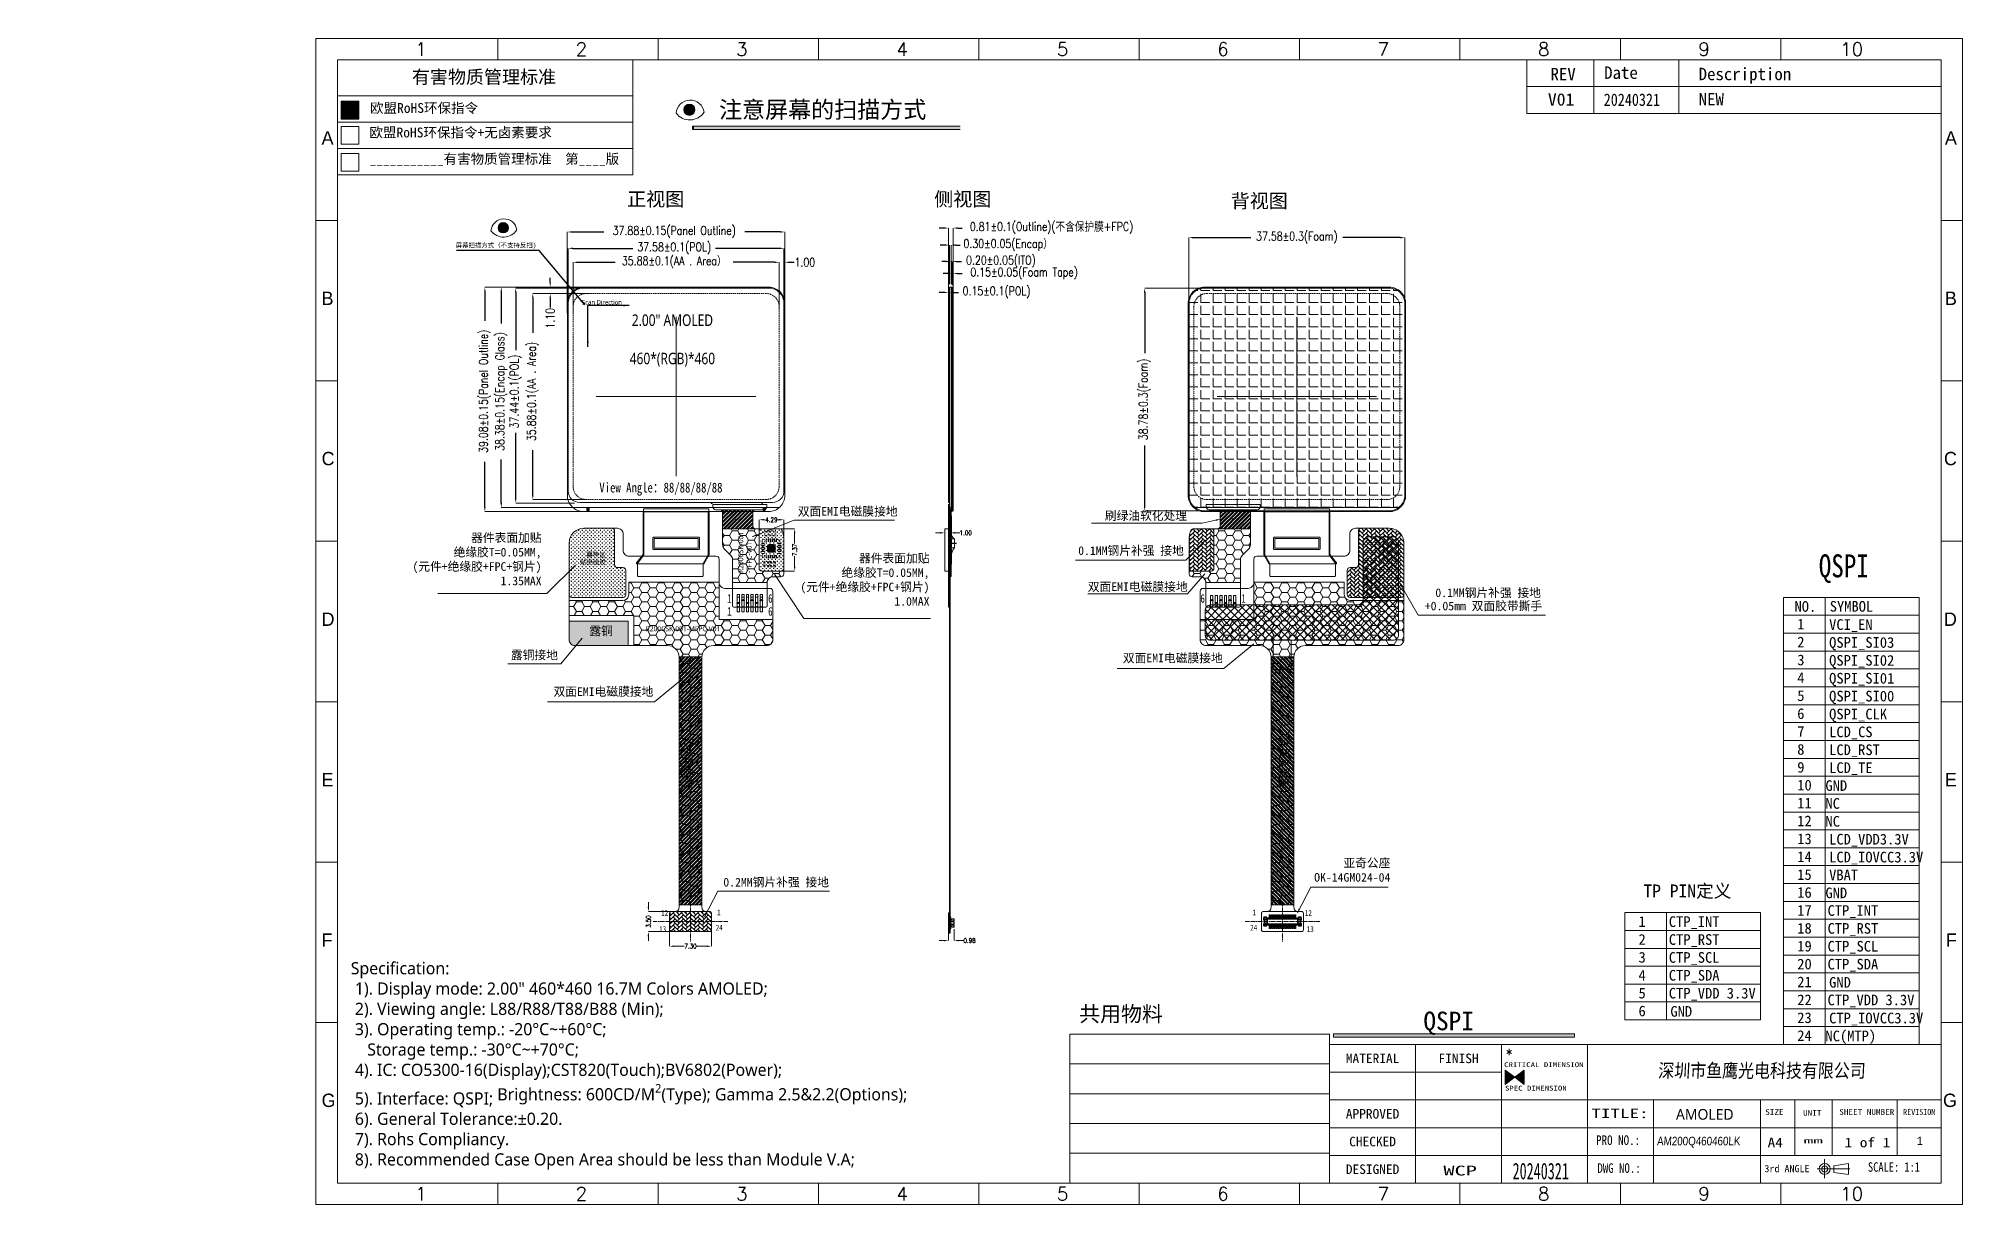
# Model space of a CAD drawing. Header units: millimetres. Extents: x 1134 to 2336, y -9 to 314.
# Drawn here: x 1423.7 to 1758.7, y 111.2 to 314.2 of the extents above; entities that cross this region are included whole.
import ezdxf
from ezdxf.enums import TextEntityAlignment as Align
from ezdxf.lldxf.tags import DXFTag

# ---------------------------------------------------------------- set-up
doc = ezdxf.new("R2010")
doc.units = ezdxf.units.MM
doc.linetypes.add('CENTER2', pattern=[1.125, 0.75, -0.125, 0.125, -0.125])
doc.linetypes.add('HIDDEN', pattern=[0.375, 0.25, -0.125])
doc.layers.get('0').update_dxf_attribs({"lineweight": 5})
doc.layers.get('Defpoints').update_dxf_attribs({"lineweight": 5})
for name, color, linetype in [('12 Center_line', 1, 'Continuous'), ('EMI', 5, 'Continuous'), ('TOPLAYER', 1, 'Continuous'), ('TOPOVERLAY', 2, 'Continuous'), ('TOPPASTE', 8, 'Continuous'), ('TOPSOLDER', 216, 'Continuous')]:
    doc.layers.add(name, color=color, linetype=linetype)
for name, color, linetype, lineweight in [('COF', 110, 'Continuous', 5), ('COF-IC', 2, 'Continuous', 5), ('DIM', 3, 'Continuous', 5), ('Encap', 210, 'Continuous', 5), ('FPC', 50, 'Continuous', 5), ('ITO', 2, 'Continuous', 5), ('Main-FPC', 2, 'Continuous', 5), ('MFPC', 50, 'Continuous', 5), ('POL', 202, 'Continuous', 5), ('TAPE', 90, 'Continuous', 5), ('TAPE-Form', 32, 'Continuous', 5), ('TFPC', 50, 'Continuous', 5), ('图框', 7, 'Continuous', 5), ('图框 @ 1', 7, 'Continuous', 5)]:
    doc.layers.add(name, color=color, linetype=linetype, lineweight=lineweight)
doc.styles.add('RD', font='ROMAND.shx', dxfattribs={"width": 0.8})
doc.styles.get("Standard").update_dxf_attribs({"font": 'txt', "bigfont": 'gbcbig.shx'})
doc.styles.add('TEXTSTYLE_0', font='txt', dxfattribs={"width": 0.8})
doc.styles.add('W0$254', font='simplex', dxfattribs={"width": 0.75})
doc.styles.add('ZI2.5', font='SimSun.ttf', dxfattribs={"height": 2.5})
doc.styles.add('宋', font='SimSun.ttf', dxfattribs={"height": 2})
doc.styles.add('宋体', font='SimSun.ttf')
doc.styles.add('样式 3', font='italict.shx', dxfattribs={"width": 0.85, "oblique": 3})
doc.styles.add('汉字', font='SimSun.ttf')
tags = doc.linetypes.add('CENTER', pattern=[0.6, 0.375, -0.075, 0.075, -0.075]).pattern_tags.tags
tags[10:11] = [DXFTag(74, 4), DXFTag(75, 0), DXFTag(340, '0'), DXFTag(46, 1.0), DXFTag(50, 0.0), DXFTag(44, 0.0), DXFTag(45, 0.0)]
tags[8:9] = [DXFTag(74, 4), DXFTag(75, 0), DXFTag(340, '0'), DXFTag(46, 1.0), DXFTag(50, 0.0), DXFTag(44, 0.0), DXFTag(45, 0.0)]
tags[6:7] = [DXFTag(74, 4), DXFTag(75, 0), DXFTag(340, '0'), DXFTag(46, 1.0), DXFTag(50, 0.0), DXFTag(44, 0.0), DXFTag(45, 0.0)]
tags[4:5] = [DXFTag(74, 4), DXFTag(75, 0), DXFTag(340, '0'), DXFTag(46, 1.0), DXFTag(50, 0.0), DXFTag(44, 0.0), DXFTag(45, 0.0)]
doc.dimstyles.new('DIM', dxfattribs={"dimtxt": 0.8, "dimasz": 0.8, "dimexe": 0, "dimexo": 0.5, "dimgap": 0.11, "dimtad": 0, "dimzin": 1, "dimdsep": 46, "dimtxsty": 'RD', "dimcen": 0, "dimclrd": 256, "dimclre": 256, "dimclrt": 256, "dimadec": 0, "dimazin": 0, "dimtm": 1e-09, "dimtfac": 1, "dimtofl": 0, "dimtmove": 0, "dimatfit": 3, "dimfxl": 1, "dimlwe": -1, "dimarcsym": 0})

msp = doc.modelspace()

# ---------------------------------------------------------------- texts
at = {"color": 152, "ltscale": 0.2, "true_color": 0x2776bb, "insert": (1534.063, 261.608), "char_height": 2, "width": 22.55847, "attachment_point": 5, "style": 'RD'}
msp.add_mtext('{\\fMicrosoft YaHei|b0|i0|c134|p34;\\C1;2.00" AMOLED\\P\\P460*(R\\C3;G\\C5;B\\C1;)*460}', dxfattribs=at)
at = {"color": 1, "lineweight": 5, "insert": (1521.338, 236.879), "char_height": 1.712501, "width": 23.90017, "attachment_point": 1, "style": 'RD'}
msp.add_mtext('{\\fSimSun|b0|i0|c0|p2;View Angle\\fSimSun|b0|i0|c134|p2;：\\fSimSun|b0|i0|c0|p2;8\\fSimSun|b0|i0|c134|p2;8\\fSimSun|b0|i0|c0|p2;/8\\fSimSun|b0|i0|c134|p2;8\\fSimSun|b0|i0|c0|p2;/8\\fSimSun|b0|i0|c134|p2;8\\fSimSun|b0|i0|c0|p2;/8\\fSimSun|b0|i0|c134|p2;8}', dxfattribs=at)
at = {"color": 252, "lineweight": 5, "insert": (1545.521, 221.149), "char_height": 0.8709, "attachment_point": 1, "rotation": 90, "style": '汉字'}
msp.add_mtext('{\\fMicrosoft YaHei|b0|i0|c134|p34;\\C255;R200CSK-001\\P-TFPC-V01}', dxfattribs=at)
at = {"color": 252, "lineweight": 5, "insert": (1529.395, 211.883), "char_height": 0.8709, "attachment_point": 1, "style": '汉字'}
msp.add_mtext('{\\fMicrosoft YaHei|b0|i0|c134|p34;\\C255;R200CSK-001-MFPC-V01}', dxfattribs=at)
at = {"layer": 'Defpoints', "color": 252, "lineweight": 5, "insert": (1733.707, 224.396), "char_height": 4, "width": 15.50829, "attachment_point": 1, "style": 'RD'}
msp.add_mtext('{\\fSimSun|b0|i0|c134|p2;\\C1;QSPI}', dxfattribs=at)
at = {"layer": 'DIM', "color": 2, "lineweight": 5, "style": '汉字'}
msp.add_text('屏幕扫描方式（不支持反扫)', height=0.8, dxfattribs=at).set_placement((1496.311, 277.806))
at = {"layer": 'DIM', "color": 2, "lineweight": 5, "insert": (1540.177, 303.29), "char_height": 2.94053, "width": 41.39485, "attachment_point": 1}
msp.add_mtext('{\\fSimSun|b0|i0|c134|p2; 注意屏幕的扫描方式}', dxfattribs=at)
at = {"layer": 'DIM', "color": 3, "char_height": 1.5, "attachment_point": 3, "style": '宋体'}
for s, insert, width in [('{\\fSimSun|b0|i0|c134|p54;双面EMI电磁膜接地}', (1573.274, 232.625), 19.70966), ('刷绿油软化处理', (1623.688, 231.868, 0), 24.87791), ('器件表面加贴\\P绝缘胶T=0.05MM,\\P{\\fSimSun|b0|i0|c134|p54;(元件+绝缘胶+FPC+钢片)\\P}1.35MAX', (1511.274, 228.029), 33.3589), ('器件表面加贴\\P绝缘胶T=0.05MM,\\P{\\fSimSun|b0|i0|c134|p54;(元件+绝缘胶+FPC+钢片)\\P}1.0MAX', (1578.835, 224.471), 33.3589), ('\\P0.1MM钢片补强 接地', (1623.127, 228.296, 0), 24.87791), ('{\\fSimSun|b0|i0|c134|p54;双面EMI电磁膜接地}', (1623.786, 219.505), 19.70966), ('\\P0.1MM钢片补强 接地', (1685.327, 220.967, 0), 24.87791), ('\\P+0.05mm 双面胶带撕手', (1685.534, 218.662, 0), 24.87791), ('{\\fSimSun|b0|i0|c134|p54;露铜接地}', (1514.124, 207.627), 19.70966), ('{\\fSimSun|b0|i0|c134|p54;双面EMI电磁膜接地}', (1629.891, 207.088), 19.70966), ('{\\fSimSun|b0|i0|c134|p54;双面EMI电磁膜接地}', (1530.736, 201.254), 19.70966), ('亚奇公座OK-14GM024-04', (1659.092, 171.416), 17.34726), ('\\P0.2MM钢片补强 接地', (1561.33, 170.572, 0), 24.87791)]:
    msp.add_mtext(s, dxfattribs=dict(at, insert=insert, width=width))
at = {"layer": 'DIM', "color": 1, "width": 20.5882, "attachment_point": 3, "style": '宋体'}
for insert, char_height in [((1552.226, 228.612), 0.4), ((1522.447, 224.752), 0.8)]:
    msp.add_mtext('器件区\\P贴绝缘胶', dxfattribs=dict(at, insert=insert, char_height=char_height))
at = {"layer": 'Encap', "color": 1, "lineweight": 5, "insert": (1525.273, 267.878), "char_height": 0.8, "width": 6.03825, "attachment_point": 9, "style": 'RD'}
msp.add_mtext('{\\fMicrosoft YaHei|b0|i0|c134|p34;Scan Direction}', dxfattribs=at)
at = {"layer": 'FPC', "color": 1, "linetype": 'Continuous', "width": 1, "style": 'W0$254'}
for s, insert, char_height, attachment_point in [('{\\fSimSun|b0|i0|c134|p2;1}', (1543.608, 217.474), 1.5, 1), ('{\\fSimSun|b0|i0|c134|p2;1}', (1543.608, 215.223), 1.5, 1), ('{\\fSimSun|b0|i0|c134|p2;6}', (1550.737, 217.474), 1.5, 1), ('{\\fSimSun|b0|i0|c134|p2;6}', (1550.737, 215.223), 1.5, 1), ('{\\fSimSun|b0|i0|c134|p2;6}', (1626.781, 217.474), 1.5, 3), ('{\\fSimSun|b0|i0|c134|p2;1}', (1633.91, 217.474), 1.5, 3), ('{\\fSimSun|b0|i0|c134|p2;12}', (1532.098, 162.466), 1, 1), ('{\\fSimSun|b0|i0|c134|p2;1}', (1541.83, 162.559), 1, 1), ('{\\fSimSun|b0|i0|c134|p2;1}', (1635.688, 162.559), 1, 3), ('{\\fSimSun|b0|i0|c134|p2;12}', (1645.42, 162.466), 1, 3), ('{\\fSimSun|b0|i0|c134|p2;13}', (1531.759, 159.664), 1, 1), ('{\\fSimSun|b0|i0|c134|p2;24}', (1541.6, 159.921), 1, 1), ('{\\fSimSun|b0|i0|c134|p2;24}', (1635.918, 159.921), 1, 3), ('{\\fSimSun|b0|i0|c134|p2;13}', (1645.759, 159.664), 1, 3)]:
    msp.add_mtext(s, dxfattribs=dict(at, insert=insert, char_height=char_height, attachment_point=attachment_point))
at = {"layer": 'TFPC', "color": 255, "lineweight": 5, "char_height": 0.3, "width": 1.66783, "style": '汉字'}
for insert, attachment_point in [((1544.93, 230.775), 1), ((1632.588, 230.775), 3), ((1632.588, 230.775), 3)]:
    msp.add_mtext('{\\fMicrosoft YaHei|b0|i0|c134|p34;单层区}', dxfattribs=dict(at, insert=insert, attachment_point=attachment_point))
at = {"layer": 'TFPC', "insert": (1523.687, 211.816), "char_height": 1.5, "width": 19.70966, "attachment_point": 3, "style": '宋体'}
msp.add_mtext('{\\fSimSun|b0|i0|c134|p54;露铜}', dxfattribs=at)
at = {"layer": 'TFPC', "color": 255, "lineweight": 5, "char_height": 1.3, "width": 11.22995, "rotation": 90, "style": '汉字'}
for insert, attachment_point in [((1536.294, 183.704), 1), ((1641.224, 183.704), 7)]:
    msp.add_mtext('{\\fMicrosoft YaHei|b0|i0|c134|p34;单层弯折区}', dxfattribs=dict(at, insert=insert, attachment_point=attachment_point))
at = {"layer": '图框', "linetype": 'Continuous', "lineweight": 5}
for s, height, style, width, p, p2 in [('V01', 2.1418, '汉字', 1.003536, (1686.527, 302.519), (1691.138, 302.519)), ('20240321', 2.1418, '汉字', 0.80001, (1696.251, 302.475), (1706.053, 302.475)), ('MATERIAL', 1.6641, 'TEXTSTYLE_0', 0.763636, (1651.336, 135.823), (1660.655, 135.823)), ('FINISH', 1.6641, 'TEXTSTYLE_0', 0.84, (1667.478, 135.823), (1674.467, 135.823)), ('CRITICAL DIMENSION', 0.85369, 'TEXTSTYLE_0', 0.991837, (1678.91, 135.13), (1692.74, 135.13)), ('SPEC DIMENSION', 0.85369, 'TEXTSTYLE_0', 0.969231, (1679.048, 131.037), (1689.804, 131.037)), ('APPROVED', 1.6641, 'TEXTSTYLE_0', 0.7, (1651.336, 126.171), (1660.655, 126.171)), ('TITLE:', 1.6641, 'TEXTSTYLE_0', 1.281601, (1694.11, 126.247), (1704.063, 126.247)), ('SIZE', 0.9985, 'TEXTSTYLE_0', 0.96, (1724.381, 126.821), (1727.576, 126.821)), ('UNIT', 0.9985, 'TEXTSTYLE_0', 0.96, (1730.97, 126.656), (1734.165, 126.656)), ('SHEET NUMBER', 0.99847, 'TEXTSTYLE_0', 0.822857, (1737.275, 126.821), (1746.86, 126.821)), ('REVISION', 0.9985, 'TEXTSTYLE_0', 0.763636, (1748.4, 126.821), (1753.992, 126.821)), ('CHECKED', 1.6641, 'TEXTSTYLE_0', 0.735, (1651.918, 121.345), (1660.072, 121.345)), ('PRO NO.:', 1.6641, 'TEXTSTYLE_0', 0.728598, (1694.913, 121.585), (1702.592, 121.585)), ('A4', 1.6641, 'TEXTSTYLE_0', 0.96, (1724.788, 121.176), (1727.45, 121.176)), ('mm', 0.9985, 'TEXTSTYLE_0', 2, (1731.081, 121.837), (1734.409, 121.837)), ('1', 1.664, 'TEXTSTYLE_0', 2.4, (1738.176, 121.176), (1739.507, 121.176)), (' of ', 1.6641, 'TEXTSTYLE_0', 0.8, (1739.507, 121.176), (1744.832, 121.176)), ('1', 1.664, 'TEXTSTYLE_0', 2.4, (1744.832, 121.176), (1746.163, 121.176)), ('DESIGNED', 1.6641, 'TEXTSTYLE_0', 0.763636, (1651.336, 116.519), (1660.655, 116.519)), ('WCP', 1.7112, '宋', 1.589353, (1668.331, 116.264), (1674.165, 116.264)), ('20240321', 2.875, '宋', 0.596007, (1680.377, 115.599), (1690.179, 115.599)), ('DWG NO.:', 1.6641, 'TEXTSTYLE_0', 0.6793, (1695.15, 116.726), (1702.686, 116.726)), ('   3rd ANGLE', 1.24808, 'TEXTSTYLE_0', 0.72, (1721.613, 116.839), (1732.097, 116.839))]:
    msp.add_text(s, height=height, dxfattribs=dict(at, style=style, width=width)).set_placement(p, p2, align=Align.FIT)
at = {"layer": '图框', "color": 3, "linetype": 'ByBlock', "style": 'ZI2.5'}
for s, p in [('NO.', (1729.481, 214.397)), ('SYMBOL', (1735.611, 214.42))]:
    msp.add_text(s, height=1.8533, dxfattribs=at).set_placement(p)
at = {"layer": '图框', "color": 3, "lineweight": 5, "style": 'ZI2.5'}
for s, height, p in [('1', 1.853, (1729.954, 211.325)), ('VCI_EN', 1.8533, (1735.507, 211.247)), ('2', 1.853, (1729.954, 208.21)), ('QSPI_SI03', 1.8533, (1735.507, 208.133)), ('3', 1.853, (1729.954, 205.096)), ('QSPI_SI02', 1.8533, (1735.507, 205.02)), ('4', 1.853, (1729.954, 201.981)), ('QSPI_SI01', 1.8533, (1735.507, 201.906)), ('5', 1.853, (1729.954, 198.866)), ('QSPI_SI00', 1.8533, (1735.507, 198.792)), ('6', 1.853, (1729.954, 195.752)), ('7', 1.853, (1729.954, 192.637)), ('QSPI_CLK', 1.8533, (1735.507, 195.672)), ('LCD_CS', 1.8533, (1735.507, 192.564)), ('8', 1.853, (1729.954, 189.523)), ('LCD_RST', 1.8533, (1735.507, 189.452)), ('9', 1.853, (1729.954, 186.408)), ('LCD_TE', 1.8533, (1735.507, 186.334)), ('10', 1.8533, (1729.954, 183.294)), ('GND', 1.8533, (1734.863, 183.22)), ('11', 1.8533, (1729.954, 180.179)), ('NC', 1.8533, (1734.863, 180.106)), ('12', 1.8533, (1729.954, 177.065)), ('NC', 1.8533, (1734.863, 176.993)), ('13', 1.8533, (1729.954, 173.95)), ('LCD_VDD3.3V', 1.85328, (1735.507, 173.883)), ('14', 1.8533, (1729.954, 170.836)), ('LCD_IOVCC3.3V', 1.85328, (1735.507, 170.77)), ('15', 1.8533, (1729.954, 167.721)), ('VBAT', 1.8533, (1735.507, 167.656)), ('16', 1.8533, (1729.954, 164.607)), ('GND', 1.8533, (1734.863, 164.539)), ('1', 1.853, (1702.31, 159.552)), ('17', 1.8533, (1729.954, 161.492)), ('2', 1.853, (1702.31, 156.437)), ('18', 1.8533, (1729.954, 158.377)), ('3', 1.853, (1702.31, 153.323)), ('19', 1.8533, (1729.954, 155.263)), ('4', 1.853, (1702.31, 150.208)), ('20', 1.8533, (1729.954, 152.148)), ('21', 1.8533, (1729.954, 149.034)), ('5', 1.853, (1702.31, 147.094)), ('22', 1.8533, (1729.954, 145.919)), ('6', 1.853, (1702.31, 143.979)), ('23', 1.8533, (1729.954, 142.805)), ('CTP_IOVCC3.3V', 1.85328, (1735.507, 142.748)), ('24', 1.8533, (1729.954, 139.69)), ('NC(MTP)', 1.8533, (1734.863, 139.631))]:
    msp.add_text(s, height=height, dxfattribs=at).set_placement(p)
at = {"layer": '图框', "color": 1, "lineweight": 5, "style": 'ZI2.5'}
for s, height, p in [('CTP_INT', 1.8533, (1707.589, 159.529)), ('CTP_INT', 1.8533, (1735.233, 161.47)), ('CTP_RST', 1.8533, (1707.589, 156.416)), ('CTP_RST', 1.8533, (1735.233, 158.356)), ('CTP_SCL', 1.8533, (1707.589, 153.302)), ('CTP_SCL', 1.8533, (1735.233, 155.243)), ('CTP_SDA', 1.8533, (1707.589, 150.189)), ('CTP_SDA', 1.8533, (1735.233, 152.129)), ('GND', 1.8533, (1735.507, 148.962)), ('CTP_VDD 3.3V', 1.85328, (1707.589, 147.075)), ('CTP_VDD 3.3V', 1.85328, (1735.233, 145.902)), ('GND', 1.8533, (1707.863, 143.908))]:
    msp.add_text(s, height=height, dxfattribs=at).set_placement(p)
at = {"layer": '图框', "color": 7, "linetype": 'ByBlock', "lineweight": 5, "ltscale": 0.55}
for s, insert, char_height, width, attachment_point in [('1', (1489.289, 313.501), 2.328, 3.96258, 1), ('2', (1517.219, 313.501), 2.328, 3.96258, 1), ('3', (1545.15, 313.501), 2.328, 3.96258, 1), ('4', (1573.08, 313.501), 2.328, 3.96258, 1), ('5', (1601.01, 313.501), 2.328, 3.96258, 1), ('6', (1628.94, 313.501), 2.328, 3.96258, 1), ('7', (1656.871, 313.501), 2.328, 3.96258, 1), ('8', (1684.801, 313.501), 2.328, 3.96258, 1), ('9', (1712.731, 313.501), 2.328, 3.96258, 1), ('10', (1741.428, 313.501), 2.3279, 3.96258, 3), ('{\\fSimSun|b0|i0|c134|p2;REV}', (1686.978, 309.088), 2.15543, 3.96258, 1), ('{\\fSimSun|b0|i0|c134|p2;Date}', (1696.323, 309.332), 2.15543, 3.96258, 1), ('{\\fSimSun|b0|i0|c134|p2;Description}', (1712.776, 309.101), 2.15543, 17.91346, 1), ('{\\f\uffd0ￂﾼﾚￃ\ufff7\ufff3w|b0|i0|c136|p54;A}', (1472.965, 295.736), 2.32786, 3.96258, 7), ('{\\f\uffd0ￂﾼﾚￃ\ufff7\ufff3w|b0|i0|c136|p54;A}', (1757.752, 295.736), 2.32786, 3.96258, 9), ('{\\f\uffd0ￂﾼﾚￃ\ufff7\ufff3w|b0|i0|c134|p54;B}', (1472.965, 267.806), 2.32786, 3.96258, 7), ('{\\f\uffd0ￂﾼﾚￃ\ufff7\ufff3w|b0|i0|c134|p54;B}', (1757.752, 267.806), 2.32786, 3.96258, 9), ('{\\f\uffd0ￂﾼﾚￃ\ufff7\ufff3w|b0|i0|c134|p54;C}', (1472.965, 239.876), 2.32786, 3.96258, 7), ('{\\f\uffd0ￂﾼﾚￃ\ufff7\ufff3w|b0|i0|c134|p54;C}', (1757.752, 239.876), 2.32786, 3.96258, 9), ('{\\f\uffd0ￂﾼﾚￃ\ufff7\ufff3w|b0|i0|c134|p54;D}', (1472.965, 211.946), 2.32786, 3.96258, 7), ('{\\f\uffd0ￂﾼﾚￃ\ufff7\ufff3w|b0|i0|c134|p54;D}', (1757.752, 211.946), 2.32786, 3.96258, 9), ('{\\f\uffd0ￂﾼﾚￃ\ufff7\ufff3w|b0|i0|c134|p54;E}', (1472.965, 184.015), 2.32786, 3.96258, 7), ('{\\f\uffd0ￂﾼﾚￃ\ufff7\ufff3w|b0|i0|c134|p54;E}', (1757.752, 184.015), 2.32786, 3.96258, 9), ('{\\f\uffd0ￂﾼﾚￃ\ufff7\ufff3w|b0|i0|c134|p54;F}', (1472.965, 156.085), 2.32786, 3.96258, 7), ('{\\f\uffd0ￂﾼﾚￃ\ufff7\ufff3w|b0|i0|c134|p54;F}', (1757.752, 156.085), 2.32786, 3.96258, 9), ('{\\f\uffd0ￂﾼﾚￃ\ufff7\ufff3w|b0|i0|c134|p54;G}', (1472.965, 128.155), 2.32786, 3.96258, 7), ('{\\f\uffd0ￂﾼﾚￃ\ufff7\ufff3w|b0|i0|c134|p54;G}', (1757.752, 128.155), 2.32786, 3.96258, 9), ('1', (1489.289, 111.915), 2.328, 3.96258, 7), ('2', (1517.219, 111.915), 2.328, 3.96258, 7), ('3', (1545.15, 111.915), 2.328, 3.96258, 7), ('4', (1573.08, 111.915), 2.328, 3.96258, 7), ('5', (1601.01, 111.915), 2.328, 3.96258, 7), ('6', (1628.94, 111.915), 2.328, 3.96258, 7), ('7', (1656.871, 111.915), 2.328, 3.96258, 7), ('8', (1684.801, 111.915), 2.328, 3.96258, 7), ('9', (1712.731, 111.915), 2.328, 3.96258, 7), ('10', (1741.428, 111.915), 2.3279, 3.96258, 9)]:
    msp.add_mtext(s, dxfattribs=dict(at, insert=insert, char_height=char_height, width=width, attachment_point=attachment_point))
at = {"layer": '图框', "color": 1, "lineweight": 5, "attachment_point": 1}
for s, insert, char_height, width in [('{\\fSimSun|b1|i0|c134|p2;有害物质管理标准}', (1488.7, 308.66), 2.29997, 27.73183), ('{\\fSimSun|b0|i0|c134|p2;欧盟RoHS环保指令}', (1481.405, 302.971), 1.72498, 19.80881), ('{\\fSimSun|b0|i0|c134|p2;欧盟RoHS环保指令+无卤素要求}', (1481.308, 298.703), 1.72498, 34.12334), ('{\\fSimSun|b0|i0|c134|p2;___________有害物质管理标准  第____版}', (1481.308, 294.112), 1.72498, 45.67357), ('{\\fSimSun|b0|i0|c134|p2;正视图}', (1526.18, 287.465), 2.43019, 22.62382), ('{\\fSimSun|b0|i0|c134|p2;侧视图}', (1579.655, 287.465), 2.43019, 22.62382), ('{\\fSimSun|b0|i0|c134|p2;背视图}', (1631.292, 287.143), 2.43019, 22.62382), ('{\\fSimSun|b0|i0|c134|p2;共用物料}', (1604.895, 145.734), 2.67321, 67.9937), ('{\\fSimSun|b0|i0|c134|p54;QSPI}', (1664.846, 144.788), 3.23459, 32.56552)]:
    msp.add_mtext(s, dxfattribs=dict(at, insert=insert, char_height=char_height, width=width))
at = {"layer": '图框', "linetype": 'ByBlock', "lineweight": 5, "ltscale": 0.55, "insert": (1712.779, 304.716), "char_height": 2.15543, "width": 3.96258, "attachment_point": 1, "style": '汉字'}
msp.add_mtext('{\\fSimSun|b0|i0|c134|p2;NEW}', dxfattribs=at)
at = {"layer": '图框', "color": 3, "lineweight": 5, "insert": (1703.158, 166.924), "char_height": 2.25, "width": 21.07829, "attachment_point": 1, "style": 'ZI2.5'}
msp.add_mtext('TP PIN定义', dxfattribs=at)
at = {"layer": '图框', "color": 1, "linetype": 'Continuous', "lineweight": 5, "insert": (1679.108, 138.306), "char_height": 1.943, "width": 2.93665, "attachment_point": 1}
msp.add_mtext('*', dxfattribs=at)
at = {"layer": '图框', "lineweight": 5, "attachment_point": 1}
for s, insert, char_height, width, style in [('{\\fSimSun|b0|i0|c134|p2;\\C6;深圳市鱼鹰光电科技有限公司}', (1705.711, 135.723), 2.3958, 39.55683, '样式 3'), ('{\\fMicrosoft YaHei|b0|i0|c134|p34;\\C3;AMOLED}', (1708.83, 127.839), 1.8638, 8.78905, '汉字'), ('{\\fSTXinwei|b0|i0|c134|p2;\\C3;AM200Q460460LK}', (1705.516, 123.009), 1.5, 22.3521, '样式 3'), ('SCALE: 1:1', (1742.27, 118.576), 1.6641, 22.72593, 'TEXTSTYLE_0')]:
    msp.add_mtext(s, dxfattribs=dict(at, insert=insert, char_height=char_height, width=width, style=style))
at = {"layer": '图框', "lineweight": 5, "insert": (1750.754, 122.996), "char_height": 1.39742, "width": 1.74689, "attachment_point": 1}
msp.add_mtext('{\\f@Arial Unicode MS|b0|i0|c0|p34;1}', dxfattribs=at)
at = {"layer": '图框 @ 1', "lineweight": 5, "insert": (1478.042, 153.409), "char_height": 2.121933, "attachment_point": 1, "style": '汉字'}
msp.add_mtext('{\\fMicrosoft YaHei|b0|i0|c134|p34;\\C0;Specification:\\P 1). Display mode: 2.00" 460*460 16.7M Colors AMOLED;\\P 2). Viewing angle: L88/R88/T88/B88 (Min);\\P 3). Operating temp.: -20%%DC~+60%%DC; \\P    Storage temp.: -30%%DC~+70%%DC;\\P 4). IC: \\C1;CO5300-16\\C0;(Display);CST820(Touch);BV6802(Power);  \\P 5). Interface: QSPI; \\A1;\\C255;Brightness: 600CD/M\\H0.7x;\\S2^ ;\\H1.429x;(Type); Gamma 2.5&2.2(Options);\\A0;\\C0;\\P 6). General Tolerance:%%P0.20.\\P 7). Rohs Compliancy.\\P 8). Recommended Case Open Area should be less than Module V.A;}', dxfattribs=at)

# ---------------------------------------------------------------- blocks, each defined once
blk = doc.blocks.new('*D11')
at = {"layer": 'Defpoints', "color": 0, "lineweight": 5, "transparency": 16777216}
for p in [(1582.59, 275.37), (1582.59, 270.91), (1582.79, 270.91)]:
    blk.add_point(p, dxfattribs=at)
at = {"layer": 'DIM', "lineweight": -2, "transparency": 16777216}
for p, q in [((1581.79, 275.37), (1580.99, 275.37)), ((1583.59, 275.37), (1584.39, 275.37))]:
    blk.add_line(p, q, dxfattribs=at)
at = {"layer": 'DIM', "transparency": 16777216}
for p, q in [((1582.59, 271.41), (1582.59, 275.37)), ((1582.79, 271.41), (1582.79, 275.37))]:
    blk.add_line(p, q, dxfattribs=at)
at = {"layer": 'DIM', "lineweight": 5, "transparency": 16777216}
for points in [[(1581.79, 275.5), (1581.79, 275.24), (1582.59, 275.37)], [(1583.59, 275.5), (1583.59, 275.24), (1582.79, 275.37)]]:
    blk.add_solid(points, dxfattribs=at)
at = {"layer": 'DIM', "lineweight": 5, "transparency": 16777216, "insert": (1591.27, 275.37), "char_height": 1.5, "attachment_point": 5, "style": 'RD'}
blk.add_mtext('\\A1;0.20±0.05(ITO)', dxfattribs=at)
blk = doc.blocks.new('*D12')
at = {"layer": 'Defpoints', "color": 0, "lineweight": 5, "transparency": 16777216}
for p in [(1582.59, 278.24), (1582.29, 270.91), (1582.59, 270.91)]:
    blk.add_point(p, dxfattribs=at)
at = {"layer": 'DIM', "lineweight": -2, "transparency": 16777216}
for p, q in [((1581.49, 278.24), (1580.69, 278.24)), ((1583.39, 278.24), (1584.19, 278.24))]:
    blk.add_line(p, q, dxfattribs=at)
at = {"layer": 'DIM', "transparency": 16777216}
for p, q in [((1582.29, 271.41), (1582.29, 278.24)), ((1582.59, 271.41), (1582.59, 278.24))]:
    blk.add_line(p, q, dxfattribs=at)
at = {"layer": 'DIM', "lineweight": 5, "transparency": 16777216}
for points in [[(1581.49, 278.38), (1581.49, 278.11), (1582.29, 278.24)], [(1583.39, 278.38), (1583.39, 278.11), (1582.59, 278.24)]]:
    blk.add_solid(points, dxfattribs=at)
at = {"layer": 'DIM', "lineweight": 5, "transparency": 16777216, "insert": (1592.53, 278.24), "char_height": 1.5, "attachment_point": 5, "style": 'RD'}
blk.add_mtext('\\A1;0.30±0.05(Encap）', dxfattribs=at)
blk = doc.blocks.new('*D13')
at = {"layer": 'Defpoints', "color": 0, "lineweight": 5, "transparency": 16777216}
for p in [(1501.4, 270.91), (1519.92, 270.91), (1519.75, 231.83)]:
    blk.add_point(p, dxfattribs=at)
at = {"layer": 'DIM', "transparency": 16777216}
for p, q in [((1519.42, 270.91), (1501.4, 270.91)), ((1519.25, 231.83), (1501.4, 231.83))]:
    blk.add_line(p, q, dxfattribs=at)
at = {"layer": 'DIM', "lineweight": -2, "transparency": 16777216}
for p, q in [((1501.4, 270.11), (1501.4, 265.06)), ((1501.4, 232.63), (1501.4, 240.5))]:
    blk.add_line(p, q, dxfattribs=at)
at = {"layer": 'DIM', "lineweight": 5, "transparency": 16777216}
for points in [[(1501.27, 270.11), (1501.53, 270.11), (1501.4, 270.91)], [(1501.27, 232.63), (1501.53, 232.63), (1501.4, 231.83)]]:
    blk.add_solid(points, dxfattribs=at)
at = {"layer": 'DIM', "lineweight": 5, "transparency": 16777216, "insert": (1501.4, 252.78), "char_height": 1.5, "attachment_point": 5, "rotation": 90, "style": 'RD'}
blk.add_mtext('\\A1;39.08±0.15(Panel Outline)', dxfattribs=at)
blk = doc.blocks.new('*D14')
at = {"layer": 'Defpoints', "color": 0, "lineweight": 5, "transparency": 16777216}
for p in [(1519.92, 270.91), (1504.26, 232.53), (1519.02, 232.53)]:
    blk.add_point(p, dxfattribs=at)
at = {"layer": 'DIM', "transparency": 16777216}
for p, q in [((1519.42, 270.91), (1504.26, 270.91)), ((1518.52, 232.53), (1504.26, 232.53))]:
    blk.add_line(p, q, dxfattribs=at)
at = {"layer": 'DIM', "lineweight": -2, "transparency": 16777216}
for p, q in [((1504.26, 270.11), (1504.26, 264.6)), ((1504.26, 233.33), (1504.26, 240.9))]:
    blk.add_line(p, q, dxfattribs=at)
at = {"layer": 'DIM', "lineweight": 5, "transparency": 16777216}
for points in [[(1504.13, 270.11), (1504.39, 270.11), (1504.26, 270.91)], [(1504.13, 233.33), (1504.39, 233.33), (1504.26, 232.53)]]:
    blk.add_solid(points, dxfattribs=at)
at = {"layer": 'DIM', "lineweight": 5, "transparency": 16777216, "insert": (1504.26, 252.75), "char_height": 1.5, "attachment_point": 5, "rotation": 90, "style": 'RD'}
blk.add_mtext('\\A1;38.38±0.15(Encap Glass)', dxfattribs=at)
blk = doc.blocks.new('*D15')
at = {"layer": 'Defpoints', "color": 0, "lineweight": 5, "transparency": 16777216}
for p in [(1552.64, 275.24), (1516.76, 265.92), (1552.64, 266.35)]:
    blk.add_point(p, dxfattribs=at)
at = {"layer": 'DIM', "transparency": 16777216}
for p, q in [((1516.76, 266.42), (1516.76, 275.24)), ((1552.64, 266.85), (1552.64, 275.24))]:
    blk.add_line(p, q, dxfattribs=at)
at = {"layer": 'DIM', "lineweight": -2, "transparency": 16777216}
for p, q in [((1517.56, 275.24), (1524.1, 275.24)), ((1551.84, 275.24), (1544.66, 275.24))]:
    blk.add_line(p, q, dxfattribs=at)
at = {"layer": 'DIM', "lineweight": 5, "transparency": 16777216}
for points in [[(1517.56, 275.38), (1517.56, 275.11), (1516.76, 275.24)], [(1551.84, 275.38), (1551.84, 275.11), (1552.64, 275.24)]]:
    blk.add_solid(points, dxfattribs=at)
at = {"layer": 'DIM', "lineweight": 5, "transparency": 16777216, "insert": (1534.38, 275.24), "char_height": 1.5, "attachment_point": 5, "style": 'RD'}
blk.add_mtext('\\A1;35.88±0.1(AA . Area）', dxfattribs=at)
blk = doc.blocks.new('*D16')
at = {"layer": 'Defpoints', "color": 0, "lineweight": 5, "transparency": 16777216}
for p in [(1553.64, 280.52), (1515.76, 265.87), (1553.64, 266.23)]:
    blk.add_point(p, dxfattribs=at)
at = {"layer": 'DIM', "transparency": 16777216}
for p, q in [((1515.76, 266.37), (1515.76, 280.52)), ((1553.64, 266.73), (1553.64, 280.52))]:
    blk.add_line(p, q, dxfattribs=at)
at = {"layer": 'DIM', "lineweight": -2, "transparency": 16777216}
for p, q in [((1516.56, 280.52), (1522.1, 280.52)), ((1552.84, 280.52), (1546.66, 280.52))]:
    blk.add_line(p, q, dxfattribs=at)
at = {"layer": 'DIM', "lineweight": 5, "transparency": 16777216}
for points in [[(1516.56, 280.65), (1516.56, 280.39), (1515.76, 280.52)], [(1552.84, 280.65), (1552.84, 280.39), (1553.64, 280.52)]]:
    blk.add_solid(points, dxfattribs=at)
at = {"layer": 'DIM', "lineweight": 5, "transparency": 16777216, "insert": (1534.38, 280.52), "char_height": 1.5, "attachment_point": 5, "style": 'RD'}
blk.add_mtext('\\A1;37.88±0.15(Panel Outline)', dxfattribs=at)
blk = doc.blocks.new('*D17')
at = {"layer": 'Defpoints', "color": 0, "lineweight": 5, "transparency": 16777216}
for p in [(1512.78, 270.91), (1519.92, 270.91), (1519.95, 269.81)]:
    blk.add_point(p, dxfattribs=at)
at = {"layer": 'DIM', "lineweight": -2, "transparency": 16777216}
for p, q in [((1512.78, 271.71), (1512.78, 272.51)), ((1512.78, 269.01), (1512.78, 267.37))]:
    blk.add_line(p, q, dxfattribs=at)
at = {"layer": 'DIM', "transparency": 16777216}
for p, q in [((1519.42, 270.91), (1512.78, 270.91)), ((1519.45, 269.81), (1512.78, 269.81))]:
    blk.add_line(p, q, dxfattribs=at)
at = {"layer": 'DIM', "lineweight": 5, "transparency": 16777216}
for points in [[(1512.65, 271.71), (1512.91, 271.71), (1512.78, 270.91)], [(1512.65, 269.01), (1512.91, 269.01), (1512.78, 269.81)]]:
    blk.add_solid(points, dxfattribs=at)
at = {"layer": 'DIM', "lineweight": 5, "transparency": 16777216, "insert": (1512.78, 265.49), "char_height": 1.5, "attachment_point": 5, "rotation": 90, "style": 'RD'}
blk.add_mtext('1.10', dxfattribs=at)
blk = doc.blocks.new('*D18')
at = {"layer": 'Defpoints', "color": 0, "lineweight": 5, "transparency": 16777216}
for p in [(1552.64, 275.24), (1552.64, 266.35), (1553.64, 266.23)]:
    blk.add_point(p, dxfattribs=at)
at = {"layer": 'DIM', "lineweight": -2, "transparency": 16777216}
for p, q in [((1551.84, 275.24), (1551.04, 275.24)), ((1554.44, 275.24), (1555.24, 275.24))]:
    blk.add_line(p, q, dxfattribs=at)
at = {"layer": 'DIM', "transparency": 16777216}
for p, q in [((1552.64, 266.85), (1552.64, 275.24)), ((1553.64, 266.73), (1553.64, 275.24))]:
    blk.add_line(p, q, dxfattribs=at)
at = {"layer": 'DIM', "lineweight": 5, "transparency": 16777216}
for points in [[(1551.84, 275.38), (1551.84, 275.11), (1552.64, 275.24)], [(1554.44, 275.38), (1554.44, 275.11), (1553.64, 275.24)]]:
    blk.add_solid(points, dxfattribs=at)
at = {"layer": 'DIM', "lineweight": 5, "transparency": 16777216, "insert": (1557.12, 275.24), "char_height": 1.5, "attachment_point": 5, "style": 'RD'}
blk.add_mtext('1.00', dxfattribs=at)
blk = doc.blocks.new('*D19')
at = {"layer": 'Defpoints', "color": 0, "lineweight": 5, "transparency": 16777216}
for p in [(1519.95, 269.81), (1509.75, 233.93), (1519.56, 233.93)]:
    blk.add_point(p, dxfattribs=at)
at = {"layer": 'DIM', "transparency": 16777216}
for p, q in [((1519.45, 269.81), (1509.75, 269.81)), ((1519.06, 233.93), (1509.75, 233.93))]:
    blk.add_line(p, q, dxfattribs=at)
at = {"layer": 'DIM', "lineweight": -2, "transparency": 16777216}
for p, q in [((1509.75, 269.01), (1509.75, 262.98)), ((1509.75, 234.73), (1509.75, 242.53))]:
    blk.add_line(p, q, dxfattribs=at)
at = {"layer": 'DIM', "lineweight": 5, "transparency": 16777216}
for points in [[(1509.62, 269.01), (1509.88, 269.01), (1509.75, 269.81)], [(1509.62, 234.73), (1509.88, 234.73), (1509.75, 233.93)]]:
    blk.add_solid(points, dxfattribs=at)
at = {"layer": 'DIM', "lineweight": 5, "transparency": 16777216, "insert": (1509.75, 252.75), "char_height": 1.5, "attachment_point": 5, "rotation": 90, "style": 'RD'}
blk.add_mtext('\\A1;35.88±0.1(AA . Area)', dxfattribs=at)
blk = doc.blocks.new('*D20')
at = {"layer": 'Defpoints', "color": 0, "lineweight": 5, "transparency": 16777216}
for p in [(1553.49, 277.67), (1515.91, 266.24), (1553.49, 266.98)]:
    blk.add_point(p, dxfattribs=at)
at = {"layer": 'DIM', "transparency": 16777216}
for p, q in [((1515.91, 266.74), (1515.91, 277.67)), ((1553.49, 267.48), (1553.49, 277.67))]:
    blk.add_line(p, q, dxfattribs=at)
at = {"layer": 'DIM', "lineweight": -2, "transparency": 16777216}
for p, q in [((1516.71, 277.67), (1527.18, 277.67)), ((1552.69, 277.67), (1541.57, 277.67))]:
    blk.add_line(p, q, dxfattribs=at)
at = {"layer": 'DIM', "lineweight": 5, "transparency": 16777216}
for points in [[(1516.71, 277.81), (1516.71, 277.54), (1515.91, 277.67)], [(1552.69, 277.81), (1552.69, 277.54), (1553.49, 277.67)]]:
    blk.add_solid(points, dxfattribs=at)
at = {"layer": 'DIM', "lineweight": 5, "transparency": 16777216, "insert": (1534.38, 277.67), "char_height": 1.5, "attachment_point": 5, "style": 'RD'}
blk.add_mtext('\\A1;37.58±0.1(POL)', dxfattribs=at)
blk = doc.blocks.new('*D21')
at = {"layer": 'Defpoints', "color": 0, "lineweight": 5, "transparency": 16777216}
for p in [(1519.51, 270.76), (1506.77, 233.33), (1517.49, 233.33)]:
    blk.add_point(p, dxfattribs=at)
at = {"layer": 'DIM', "transparency": 16777216}
for p, q in [((1519.01, 270.76), (1506.77, 270.76)), ((1516.99, 233.33), (1506.77, 233.33))]:
    blk.add_line(p, q, dxfattribs=at)
at = {"layer": 'DIM', "lineweight": -2, "transparency": 16777216}
for p, q in [((1506.77, 269.96), (1506.77, 259.95)), ((1506.77, 234.13), (1506.77, 245.56))]:
    blk.add_line(p, q, dxfattribs=at)
at = {"layer": 'DIM', "lineweight": 5, "transparency": 16777216}
for points in [[(1506.64, 269.96), (1506.9, 269.96), (1506.77, 270.76)], [(1506.64, 234.13), (1506.9, 234.13), (1506.77, 233.33)]]:
    blk.add_solid(points, dxfattribs=at)
at = {"layer": 'DIM', "lineweight": 5, "transparency": 16777216, "insert": (1506.77, 252.75), "char_height": 1.5, "attachment_point": 5, "rotation": 90, "style": 'RD'}
blk.add_mtext('\\A1;37.44±0.1(POL)', dxfattribs=at)
blk = doc.blocks.new('*D22')
at = {"layer": 'Defpoints', "color": 0, "lineweight": 5, "transparency": 16777216}
for p in [(1582.14, 270), (1582.29, 270), (1582.29, 270)]:
    blk.add_point(p, dxfattribs=at)
at = {"layer": 'DIM', "lineweight": -2, "transparency": 16777216}
for p, q in [((1581.34, 270), (1580.54, 270)), ((1583.09, 270), (1583.89, 270))]:
    blk.add_line(p, q, dxfattribs=at)
at = {"layer": 'DIM', "transparency": 16777216}
for p, q in [((1582.14, 270.5), (1582.14, 270)), ((1582.29, 270.5), (1582.29, 270))]:
    blk.add_line(p, q, dxfattribs=at)
at = {"layer": 'DIM', "lineweight": 5, "transparency": 16777216}
for points in [[(1581.34, 270.13), (1581.34, 269.87), (1582.14, 270)], [(1583.09, 270.13), (1583.09, 269.87), (1582.29, 270)]]:
    blk.add_solid(points, dxfattribs=at)
at = {"layer": 'DIM', "lineweight": 5, "transparency": 16777216, "insert": (1590.51, 270), "char_height": 1.5, "attachment_point": 5, "style": 'RD'}
blk.add_mtext('\\A1;0.15±0.1(POL)', dxfattribs=at)
blk = doc.blocks.new('R200NRK-001-PNL-V01-B')
at = {"layer": 'ITO'}
for points in [[(431.46, 280.65), (431.46, 242.27), (431.76, 242.27), (431.76, 280.65)], [(431.76, 280.65), (431.96, 280.65), (431.96, 241.57), (431.76, 241.57)]]:
    blk.add_lwpolyline(points, close=True, dxfattribs=at)
blk = doc.blocks.new('R200NRK-001-POL-V01-B')
at = {"layer": 'POL'}
blk.add_lwpolyline([(812.23, 243.17), (812.08, 243.17), (812.08, 280.5), (812.23, 280.5)], close=True, dxfattribs=at)
at = {"layer": 'DIM', "lineweight": 5}
blk.add_blockref('R200NRK-001-PNL-V01-B', (380.78, 0), dxfattribs=at)
blk = doc.blocks.new('R200NRK-001-PNL-V01-C')
at = {"layer": 'ITO', "color": 1, "linetype": 'CENTER', "lineweight": 5}
for p, q in [((478.96, 247.72), (478.96, 275.5)), ((492.85, 261.61), (465.07, 261.61))]:
    blk.add_line(p, q, dxfattribs=at)
at = {"layer": 'ITO'}
blk.add_line((496.92, 242.27), (461, 242.27), dxfattribs=at)
blk.add_lwpolyline([(495.05, 280.65), (462.87, 280.65, 0.414214), (460.02, 277.8), (460.02, 244.42, 0.414214), (462.87, 241.57), (495.05, 241.57, 0.414214), (497.9, 244.42), (497.9, 277.8, 0.414214)], format="xyb", close=True, dxfattribs=at)
at = {"layer": 'ITO', "color": 1, "linetype": 'HIDDEN'}
blk.add_lwpolyline([(494.6, 279.55), (463.32, 279.55, 0.414214), (461.02, 277.25), (461.02, 245.97, 0.414214), (463.32, 243.67), (494.6, 243.67, 0.414214), (496.9, 245.97), (496.9, 277.25, 0.414214)], format="xyb", close=True, dxfattribs=at)
blk = doc.blocks.new('R200NRK-001-POL-V01-C')
at = {"layer": 'DIM', "lineweight": 5}
blk.add_blockref('R200NRK-001-PNL-V01-C', (380.78, 0), dxfattribs=at)
blk = doc.blocks.new('R200NRK-001-COF-V01-B')
at = {"layer": '12 Center_line'}
blk.add_lwpolyline([(617.68, 253.94), (616.46, 253.94)], dxfattribs=at)
at = {"layer": 'COF'}
for points in [[(616.6, 259.95), (616.67, 259.95), (616.67, 248.16), (616.6, 248.16)], [(616.74, 254.61), (616.82, 254.61), (616.82, 254.64), (616.74, 254.64)], [(616.74, 253.3), (616.82, 253.3), (616.82, 253.26), (616.74, 253.26)]]:
    blk.add_lwpolyline(points, close=True, dxfattribs=at)
at = {"layer": 'COF', "color": 2, "lineweight": 5}
for points in [[(616.67, 254.59), (616.74, 254.59), (616.74, 259.95), (616.67, 259.95)], [(616.67, 253.32), (616.74, 253.32), (616.74, 248.16), (616.67, 248.16)]]:
    blk.add_lwpolyline(points, dxfattribs=at)
at = {"layer": 'COF', "color": 5, "lineweight": 5}
for points in [[(616.74, 254.97), (616.82, 254.97), (616.82, 258.73), (616.74, 258.73)], [(616.74, 252.91), (616.82, 252.91), (616.82, 250.34), (616.74, 250.34)]]:
    blk.add_lwpolyline(points, dxfattribs=at)
at = {"layer": 'COF', "color": 132}
for points in [[(617.32, 254.72, -0.167365), (616.82, 255.32)], [(616.82, 251.96, -0.137571), (617.32, 253.16)]]:
    blk.add_lwpolyline(points, format="xyb", dxfattribs=at)
at = {"layer": 'COF-IC', "lineweight": 5}
blk.add_lwpolyline([(616.82, 253.16), (617.32, 253.16), (617.32, 254.72), (616.82, 254.72)], close=True, dxfattribs=at)
blk = doc.blocks.new('*D24')
at = {"layer": 'Defpoints', "color": 0, "lineweight": 5, "transparency": 16777216}
for p in [(1630.04, 270.76), (1616.31, 231.98), (1630.3, 231.98)]:
    blk.add_point(p, dxfattribs=at)
at = {"layer": 'DIM', "transparency": 16777216}
for p, q in [((1629.54, 270.76), (1616.31, 270.76)), ((1629.8, 231.98), (1616.31, 231.98))]:
    blk.add_line(p, q, dxfattribs=at)
at = {"layer": 'DIM', "lineweight": -2, "transparency": 16777216}
for p, q in [((1616.31, 269.96), (1616.31, 259.4)), ((1616.31, 232.78), (1616.31, 243.35))]:
    blk.add_line(p, q, dxfattribs=at)
at = {"layer": 'DIM', "lineweight": 5, "transparency": 16777216}
for points in [[(1616.17, 269.96), (1616.44, 269.96), (1616.31, 270.76)], [(1616.17, 232.78), (1616.44, 232.78), (1616.31, 231.98)]]:
    blk.add_solid(points, dxfattribs=at)
at = {"layer": 'DIM', "lineweight": 5, "transparency": 16777216, "insert": (1616.31, 251.37), "char_height": 1.5, "attachment_point": 5, "rotation": 90, "style": 'RD'}
blk.add_mtext('\\A1;38.78±0.3(Foam)', dxfattribs=at)
blk = doc.blocks.new('*D25')
at = {"layer": 'Defpoints', "color": 0, "lineweight": 5, "transparency": 16777216}
for p in [(1661.61, 279.53), (1624.02, 264.78), (1661.61, 263.67)]:
    blk.add_point(p, dxfattribs=at)
at = {"layer": 'DIM', "transparency": 16777216}
for p, q in [((1624.02, 265.28), (1624.02, 279.53)), ((1661.61, 264.17), (1661.61, 279.53))]:
    blk.add_line(p, q, dxfattribs=at)
at = {"layer": 'DIM', "lineweight": -2, "transparency": 16777216}
for p, q in [((1624.82, 279.53), (1634.79, 279.53)), ((1660.81, 279.53), (1650.84, 279.53))]:
    blk.add_line(p, q, dxfattribs=at)
at = {"layer": 'DIM', "lineweight": 5, "transparency": 16777216}
for points in [[(1624.82, 279.67), (1624.82, 279.4), (1624.02, 279.53)], [(1660.81, 279.67), (1660.81, 279.4), (1661.61, 279.53)]]:
    blk.add_solid(points, dxfattribs=at)
at = {"layer": 'DIM', "lineweight": 5, "transparency": 16777216, "insert": (1642.81, 279.53), "char_height": 1.5, "attachment_point": 5, "style": 'RD'}
blk.add_mtext('\\A1;37.58±0.3(Foam)', dxfattribs=at)
blk = doc.blocks.new('R200NRK-001-FOM-V01-A')
at = {"layer": 'TAPE-Form', "lineweight": 5}
h = blk.add_hatch(dxfattribs=at)
h.set_pattern_fill('ANGLE', color=256, scale=0.3)
h.set_pattern_definition([(0, (0, 0), (0, 2.0955), [1.524, -0.5715]), (90, (0, 0), (-2.0955, 1e-16), [1.524, -0.5715])])
edge = h.paths.add_edge_path()
edge.add_line((996.2, 280.5), (964.02, 280.5))
edge.add_arc((964.02, 277.8), 2.7, 90, 180)
edge.add_line((961.32, 277.8), (961.32, 244.42))
edge.add_arc((964.02, 244.42), 2.7, 180, 270)
edge.add_line((964.02, 241.72), (996.2, 241.72))
edge.add_arc((996.2, 244.42), 2.7, 270, 360)
edge.add_line((998.9, 244.42), (998.9, 277.8))
edge.add_arc((996.2, 277.8), 2.7, 0, 90)
at = {"layer": 'ITO', "color": 1, "linetype": 'CENTER', "lineweight": 5}
for p, q in [((980.11, 247.72), (980.11, 275.5)), ((994, 261.61), (966.22, 261.61))]:
    blk.add_line(p, q, dxfattribs=at)
at = {"layer": 'TAPE-Form', "lineweight": 5}
blk.add_lwpolyline([(996.2, 280.5), (964.02, 280.5, 0.414214), (961.32, 277.8), (961.32, 244.42, 0.414214), (964.02, 241.72), (996.2, 241.72, 0.414214), (998.9, 244.42), (998.9, 277.8, 0.414214)], format="xyb", close=True, dxfattribs=at)
blk = doc.blocks.new('*D26')
at = {"layer": 'Defpoints', "color": 0, "lineweight": 5, "transparency": 16777216}
for p in [(1582.79, 273.29), (1582.79, 270.76), (1582.94, 270.76)]:
    blk.add_point(p, dxfattribs=at)
at = {"layer": 'DIM', "lineweight": -2, "transparency": 16777216}
for p, q in [((1581.99, 273.29), (1581.19, 273.29)), ((1583.74, 273.29), (1584.54, 273.29))]:
    blk.add_line(p, q, dxfattribs=at)
at = {"layer": 'DIM', "transparency": 16777216}
for p, q in [((1582.79, 271.26), (1582.79, 273.29)), ((1582.94, 271.26), (1582.94, 273.29))]:
    blk.add_line(p, q, dxfattribs=at)
at = {"layer": 'DIM', "lineweight": 5, "transparency": 16777216}
for points in [[(1581.99, 273.42), (1581.99, 273.16), (1582.79, 273.29)], [(1583.74, 273.42), (1583.74, 273.16), (1582.94, 273.29)]]:
    blk.add_solid(points, dxfattribs=at)
at = {"layer": 'DIM', "lineweight": 5, "transparency": 16777216, "insert": (1595.31, 273.29), "char_height": 1.5, "attachment_point": 5, "style": 'RD'}
blk.add_mtext('\\A1;0.15±0.05(Foam Tape)', dxfattribs=at)
blk = doc.blocks.new('R200NRK-001-FOM-V01-B')
at = {"layer": 'TAPE-Form', "lineweight": 5}
for p, q in [((1024.91, 280.5), (1024.91, 241.72)), ((1025.06, 280.5), (1024.91, 280.5)), ((1025.06, 241.72), (1025.06, 280.5)), ((1024.91, 241.72), (1025.06, 241.72))]:
    blk.add_line(p, q, dxfattribs=at)
blk = doc.blocks.new('*D27')
at = {"layer": 'Defpoints', "color": 0, "lineweight": 5, "transparency": 16777216}
for p in [(1582.94, 281.21), (1582.14, 269.3), (1582.94, 269.3)]:
    blk.add_point(p, dxfattribs=at)
at = {"layer": 'DIM', "lineweight": -2, "transparency": 16777216}
for p, q in [((1581.34, 281.21), (1580.54, 281.21)), ((1583.74, 281.21), (1584.54, 281.21))]:
    blk.add_line(p, q, dxfattribs=at)
at = {"layer": 'DIM', "transparency": 16777216}
for p, q in [((1582.14, 269.8), (1582.14, 281.21)), ((1582.94, 269.8), (1582.94, 281.21))]:
    blk.add_line(p, q, dxfattribs=at)
at = {"layer": 'DIM', "lineweight": 5, "transparency": 16777216}
for points in [[(1581.34, 281.34), (1581.34, 281.07), (1582.14, 281.21)], [(1583.74, 281.34), (1583.74, 281.07), (1582.94, 281.21)]]:
    blk.add_solid(points, dxfattribs=at)
at = {"layer": 'DIM', "lineweight": 5, "transparency": 16777216, "insert": (1600.09, 281.21), "char_height": 1.5, "attachment_point": 5, "style": 'RD'}
blk.add_mtext('\\A1;0.81±0.1{\\A0;(Outline)(\\fSimSun|b0|i0|c134|p2;不含保护膜\\Fromand|c134;+FPC)}', dxfattribs=at)
blk = doc.blocks.new('*D33')
at = {"layer": 'Defpoints', "color": 0, "lineweight": 5, "transparency": 16777216}
for p in [(1552.42, 228.85), (1555.35, 228.85), (1552.42, 221.48)]:
    blk.add_point(p, dxfattribs=at)
at = {"layer": 'DIM', "linetype": 'ByBlock', "lineweight": 5, "transparency": 16777216}
for p, q in [((1552.92, 228.85), (1555.35, 228.85)), ((1555.35, 228.05), (1555.35, 226.27)), ((1552.92, 221.48), (1555.35, 221.48)), ((1555.35, 222.28), (1555.35, 224.06))]:
    blk.add_line(p, q, dxfattribs=at)
at = {"layer": 'DIM', "lineweight": 5, "transparency": 16777216}
for points in [[(1555.22, 228.05), (1555.49, 228.05), (1555.35, 228.85)], [(1555.22, 222.28), (1555.49, 222.28), (1555.35, 221.48)]]:
    blk.add_solid(points, dxfattribs=at)
at = {"layer": 'DIM', "lineweight": 5, "transparency": 16777216, "insert": (1555.35, 225.17), "char_height": 0.8, "attachment_point": 5, "rotation": 90, "style": 'RD'}
blk.add_mtext('7.37', dxfattribs=at)
blk = doc.blocks.new('*D34')
at = {"layer": 'Defpoints', "color": 0, "lineweight": 5, "transparency": 16777216}
for p in [(1549.15, 227.91), (1553.44, 230.42), (1553.44, 227.12)]:
    blk.add_point(p, dxfattribs=at)
at = {"layer": 'DIM', "linetype": 'ByBlock', "lineweight": 5, "transparency": 16777216}
for p, q in [((1549.15, 228.41), (1549.15, 230.42)), ((1549.95, 230.42), (1550.21, 230.42)), ((1552.64, 230.42), (1552.38, 230.42)), ((1553.44, 227.62), (1553.44, 230.42))]:
    blk.add_line(p, q, dxfattribs=at)
at = {"layer": 'DIM', "lineweight": 5, "transparency": 16777216}
for points in [[(1549.95, 230.56), (1549.95, 230.29), (1549.15, 230.42)], [(1552.64, 230.56), (1552.64, 230.29), (1553.44, 230.42)]]:
    blk.add_solid(points, dxfattribs=at)
at = {"layer": 'DIM', "lineweight": 5, "transparency": 16777216, "insert": (1551.3, 230.42), "char_height": 0.8, "attachment_point": 5, "style": 'RD'}
blk.add_mtext('4.29', dxfattribs=at)
blk = doc.blocks.new('*D37')
at = {"layer": 'Defpoints', "color": 0, "lineweight": 5, "transparency": 16777216}
for p in [(1533.56, 159.45), (1540.86, 159.45), (1540.86, 156.18)]:
    blk.add_point(p, dxfattribs=at)
at = {"layer": 'DIM', "linetype": 'ByBlock', "lineweight": 5, "transparency": 16777216}
for p, q in [((1533.56, 158.95), (1533.56, 156.18)), ((1540.86, 158.95), (1540.86, 156.18)), ((1534.36, 156.18), (1536.11, 156.18)), ((1540.06, 156.18), (1538.31, 156.18))]:
    blk.add_line(p, q, dxfattribs=at)
at = {"layer": 'DIM', "lineweight": 5, "transparency": 16777216}
for points in [[(1534.36, 156.31), (1534.36, 156.04), (1533.56, 156.18)], [(1540.06, 156.31), (1540.06, 156.04), (1540.86, 156.18)]]:
    blk.add_solid(points, dxfattribs=at)
at = {"layer": 'DIM', "lineweight": 5, "transparency": 16777216, "insert": (1537.21, 156.18), "char_height": 0.8, "attachment_point": 5, "style": 'RD'}
blk.add_mtext('7.30', dxfattribs=at)
blk = doc.blocks.new('*D38')
at = {"layer": 'Defpoints', "color": 0, "lineweight": 5, "transparency": 16777216}
for p in [(1529.88, 162.22), (1534.19, 162.22), (1534.4, 158.72)]:
    blk.add_point(p, dxfattribs=at)
at = {"layer": 'DIM', "linetype": 'ByBlock', "lineweight": 5, "transparency": 16777216}
for p, q in [((1529.88, 163.02), (1529.88, 163.82)), ((1533.69, 162.22), (1529.88, 162.22)), ((1533.9, 158.72), (1529.88, 158.72)), ((1529.88, 157.92), (1529.88, 157.12))]:
    blk.add_line(p, q, dxfattribs=at)
at = {"layer": 'DIM', "lineweight": 5, "transparency": 16777216}
for points in [[(1529.75, 163.02), (1530.01, 163.02), (1529.88, 162.22)], [(1529.75, 157.92), (1530.01, 157.92), (1529.88, 158.72)]]:
    blk.add_solid(points, dxfattribs=at)
at = {"layer": 'DIM', "lineweight": 5, "transparency": 16777216, "insert": (1529.88, 160.47), "char_height": 0.8, "attachment_point": 5, "rotation": 90, "style": 'RD'}
blk.add_mtext('3.50', dxfattribs=at)
blk = doc.blocks.new('OK-14GM040-04-C')
at = {"color": 7, "lineweight": 5}
for p, q in [((1112.93, 162.36), (1112.88, 162.31)), ((1112.88, 162.08), (1112.88, 162.31)), ((1112.88, 161.5), (1112.88, 161.8)), ((1112.88, 160.99), (1112.88, 161.23)), ((1112.93, 160.94), (1112.88, 160.99)), ((1112.91, 161.85), (1112.91, 161.46)), ((1112.93, 161.85), (1112.93, 162.36)), ((1112.93, 162.36), (1113.2, 162.36)), ((1112.93, 162.03), (1113.45, 162.03)), ((1112.93, 161.85), (1113.45, 161.85)), ((1112.93, 161.45), (1112.93, 160.94)), ((1112.93, 161.45), (1113.45, 161.45)), ((1112.93, 161.28), (1113.45, 161.28)), ((1112.93, 160.94), (1113.2, 160.94)), ((1112.98, 161.85), (1112.98, 162.03)), ((1112.98, 161.28), (1112.98, 161.45)), ((1113.2, 162.36), (1113.2, 162.24)), ((1113.2, 162.29), (1113.46, 162.29)), ((1113.2, 162.24), (1113.46, 162.24)), ((1113.2, 161.06), (1113.46, 161.06)), ((1113.2, 160.94), (1113.2, 161.06)), ((1113.2, 161.01), (1113.46, 161.01)), ((1113.34, 162.29), (1113.34, 162.24)), ((1113.34, 161.06), (1113.34, 161.01)), ((1113.45, 161.01), (1113.45, 162.29)), ((1113.5, 162), (1113.45, 162)), ((1113.5, 161.3), (1113.45, 161.3)), ((1113.46, 162.67), (1113.46, 162.17)), ((1113.54, 162.67), (1113.46, 162.67)), ((1113.46, 162.42), (1113.54, 162.42)), ((1113.46, 161.13), (1113.46, 160.63)), ((1113.46, 160.88), (1113.54, 160.88)), ((1113.5, 161.21), (1113.5, 162.1)), ((1113.54, 162.17), (1113.54, 162.67)), ((1113.54, 160.63), (1113.54, 161.13)), ((1113.46, 160.63), (1113.54, 160.63))]:
    blk.add_line(p, q, dxfattribs=at)
for centre, radius, start, end in [((1112.93, 162.08), 0.05, 180, 270), ((1112.93, 161.8), 0.05, 90, 180), ((1112.93, 161.5), 0.05, 180, 270), ((1112.93, 161.23), 0.05, 90, 180), ((1113.44, 162.17), 0.1, 275.778, 0), ((1113.44, 162.17), 0.02, 300.0025, 0), ((1113.44, 161.13), 0.1, 0, 84.222), ((1113.44, 161.13), 0.02, 0, 59.9974)]:
    blk.add_arc(centre, radius, start, end, dxfattribs=at)
blk = doc.blocks.new('*D35')
at = {"layer": 'Defpoints', "color": 0, "lineweight": 5, "transparency": 16777216}
for p in [(1582.13, 159.85), (1583.11, 159.67), (1583.11, 157.16)]:
    blk.add_point(p, dxfattribs=at)
at = {"layer": 'DIM', "linetype": 'ByBlock', "lineweight": 5, "transparency": 16777216}
for p, q in [((1582.13, 159.35), (1582.13, 157.16)), ((1583.11, 159.17), (1583.11, 157.16)), ((1581.33, 157.16), (1580.53, 157.16)), ((1583.91, 157.16), (1584.71, 157.16))]:
    blk.add_line(p, q, dxfattribs=at)
at = {"layer": 'DIM', "lineweight": 5, "transparency": 16777216}
for points in [[(1581.33, 157.3), (1581.33, 157.03), (1582.13, 157.16)], [(1583.91, 157.3), (1583.91, 157.03), (1583.11, 157.16)]]:
    blk.add_solid(points, dxfattribs=at)
at = {"layer": 'DIM', "lineweight": 5, "transparency": 16777216, "insert": (1585.81, 157.16), "char_height": 0.8, "attachment_point": 5, "style": 'RD'}
blk.add_mtext('0.98', dxfattribs=at)
blk = doc.blocks.new('*D36')
at = {"layer": 'Defpoints', "color": 0, "lineweight": 5, "transparency": 16777216}
for p in [(1581.49, 227.96), (1582.49, 228.14), (1582.49, 227.96)]:
    blk.add_point(p, dxfattribs=at)
at = {"layer": 'DIM', "linetype": 'ByBlock', "lineweight": 5, "transparency": 16777216}
for p, q in [((1580.69, 228.14), (1579.89, 228.14)), ((1581.49, 228.46), (1581.49, 228.14)), ((1582.49, 228.46), (1582.49, 228.14)), ((1583.29, 228.14), (1584.09, 228.14))]:
    blk.add_line(p, q, dxfattribs=at)
at = {"layer": 'DIM', "lineweight": 5, "transparency": 16777216}
for points in [[(1580.69, 228.28), (1580.69, 228.01), (1581.49, 228.14)], [(1583.29, 228.28), (1583.29, 228.01), (1582.49, 228.14)]]:
    blk.add_solid(points, dxfattribs=at)
at = {"layer": 'DIM', "lineweight": 5, "transparency": 16777216, "insert": (1585.14, 228.14), "char_height": 0.8, "attachment_point": 5, "style": 'RD'}
blk.add_mtext('1.00', dxfattribs=at)
blk = doc.blocks.new('0201_2')
at = {"layer": 'TOPLAYER'}
for points in [[(0.164998, -0.165001), (0.164998, 0.165001), (-0.164998, -0.165001), (-0.164998, 0.165001)], [(0.764997, -0.165001), (0.764997, 0.165001), (0.435, -0.165001), (0.435, 0.165001)]]:
    blk.add_solid(points, dxfattribs=at)
at = {"layer": 'TOPOVERLAY', "const_width": 0.025001}
for points in [[(-0.23, 0.225999), (-0.181, 0.225999)], [(-0.23, -0.217), (-0.23, 0.225999)], [(-0.18, 0.225999), (0.836, 0.225999)], [(0.836, -0.217), (0.836, 0.225999)], [(-0.23, -0.217), (0.836, -0.217)]]:
    blk.add_lwpolyline(points, dxfattribs=at)
at = {"layer": 'TOPOVERLAY', "const_width": 0.012499}
for points in [[(-0.23625, 0.225999, 1), (-0.223749, 0.225999, 1)], [(-0.23625, 0.225999, 1), (-0.223749, 0.225999, 1)], [(-0.187251, 0.225999, 1), (-0.174749, 0.225999, 1)], [(-0.186251, 0.225999, 1), (-0.173749, 0.225999, 1)], [(0.829749, 0.225999, 1), (0.842251, 0.225999, 1)], [(0.829749, 0.225999, 1), (0.842251, 0.225999, 1)], [(-0.23625, -0.217, 1), (-0.223749, -0.217, 1)], [(-0.23625, -0.217, 1), (-0.223749, -0.217, 1)], [(0.829749, -0.217, 1), (0.842251, -0.217, 1)], [(0.829749, -0.217, 1), (0.842251, -0.217, 1)]]:
    blk.add_lwpolyline(points, format="xyb", close=True, dxfattribs=at)
at = {"layer": 'TOPPASTE'}
for points in [[(0.164998, -0.165001), (0.164998, 0.165001), (-0.164998, -0.165001), (-0.164998, 0.165001)], [(0.764997, -0.165001), (0.764997, 0.165001), (0.435, -0.165001), (0.435, 0.165001)]]:
    blk.add_solid(points, dxfattribs=at)
at = {"layer": 'TOPSOLDER'}
for points in [[(0.164998, -0.165001), (0.164998, 0.165001), (-0.164998, -0.165001), (-0.164998, 0.165001)], [(0.764997, -0.165001), (0.764997, 0.165001), (0.435, -0.165001), (0.435, 0.165001)]]:
    blk.add_solid(points, dxfattribs=at)
blk = doc.blocks.new('0201_3')
at = {"layer": 'TOPLAYER'}
for points in [[(0.164998, -0.165001), (0.164998, 0.165001), (-0.164998, -0.165001), (-0.164998, 0.165001)], [(0.764997, -0.165001), (0.764997, 0.165001), (0.435, -0.165001), (0.435, 0.165001)]]:
    blk.add_solid(points, dxfattribs=at)
at = {"layer": 'TOPOVERLAY', "const_width": 0.025001}
for points in [[(-0.23, 0.225999), (-0.181, 0.225999)], [(-0.23, -0.217), (-0.23, 0.225999)], [(-0.18, 0.225999), (0.836, 0.225999)], [(0.836, -0.217), (0.836, 0.225999)], [(-0.23, -0.217), (0.836, -0.217)]]:
    blk.add_lwpolyline(points, dxfattribs=at)
at = {"layer": 'TOPOVERLAY', "const_width": 0.012499}
for points in [[(-0.23625, 0.225999, 1), (-0.223749, 0.225999, 1)], [(-0.23625, 0.225999, 1), (-0.223749, 0.225999, 1)], [(-0.187251, 0.225999, 1), (-0.174749, 0.225999, 1)], [(-0.186251, 0.225999, 1), (-0.173749, 0.225999, 1)], [(0.829749, 0.225999, 1), (0.842251, 0.225999, 1)], [(0.829749, 0.225999, 1), (0.842251, 0.225999, 1)], [(-0.23625, -0.217, 1), (-0.223749, -0.217, 1)], [(-0.23625, -0.217, 1), (-0.223749, -0.217, 1)], [(0.829749, -0.217, 1), (0.842251, -0.217, 1)], [(0.829749, -0.217, 1), (0.842251, -0.217, 1)]]:
    blk.add_lwpolyline(points, format="xyb", close=True, dxfattribs=at)
at = {"layer": 'TOPPASTE'}
for points in [[(0.164998, -0.165001), (0.164998, 0.165001), (-0.164998, -0.165001), (-0.164998, 0.165001)], [(0.764997, -0.165001), (0.764997, 0.165001), (0.435, -0.165001), (0.435, 0.165001)]]:
    blk.add_solid(points, dxfattribs=at)
at = {"layer": 'TOPSOLDER'}
for points in [[(0.164998, -0.165001), (0.164998, 0.165001), (-0.164998, -0.165001), (-0.164998, 0.165001)], [(0.764997, -0.165001), (0.764997, 0.165001), (0.435, -0.165001), (0.435, 0.165001)]]:
    blk.add_solid(points, dxfattribs=at)
blk = doc.blocks.new('0201_4')
at = {"layer": 'TOPLAYER'}
for points in [[(0.164998, -0.165001), (0.164998, 0.165001), (-0.164998, -0.165001), (-0.164998, 0.165001)], [(0.764997, -0.165001), (0.764997, 0.165001), (0.435, -0.165001), (0.435, 0.165001)]]:
    blk.add_solid(points, dxfattribs=at)
at = {"layer": 'TOPOVERLAY', "const_width": 0.025001}
for points in [[(-0.23, 0.225999), (-0.181, 0.225999)], [(-0.23, -0.217), (-0.23, 0.225999)], [(-0.18, 0.225999), (0.836, 0.225999)], [(0.836, -0.217), (0.836, 0.225999)], [(-0.23, -0.217), (0.836, -0.217)]]:
    blk.add_lwpolyline(points, dxfattribs=at)
at = {"layer": 'TOPOVERLAY', "const_width": 0.012499}
for points in [[(-0.23625, 0.225999, 1), (-0.223749, 0.225999, 1)], [(-0.23625, 0.225999, 1), (-0.223749, 0.225999, 1)], [(-0.187251, 0.225999, 1), (-0.174749, 0.225999, 1)], [(-0.186251, 0.225999, 1), (-0.173749, 0.225999, 1)], [(0.829749, 0.225999, 1), (0.842251, 0.225999, 1)], [(0.829749, 0.225999, 1), (0.842251, 0.225999, 1)], [(-0.23625, -0.217, 1), (-0.223749, -0.217, 1)], [(-0.23625, -0.217, 1), (-0.223749, -0.217, 1)], [(0.829749, -0.217, 1), (0.842251, -0.217, 1)], [(0.829749, -0.217, 1), (0.842251, -0.217, 1)]]:
    blk.add_lwpolyline(points, format="xyb", close=True, dxfattribs=at)
at = {"layer": 'TOPPASTE'}
for points in [[(0.164998, -0.165001), (0.164998, 0.165001), (-0.164998, -0.165001), (-0.164998, 0.165001)], [(0.764997, -0.165001), (0.764997, 0.165001), (0.435, -0.165001), (0.435, 0.165001)]]:
    blk.add_solid(points, dxfattribs=at)
at = {"layer": 'TOPSOLDER'}
for points in [[(0.164998, -0.165001), (0.164998, 0.165001), (-0.164998, -0.165001), (-0.164998, 0.165001)], [(0.764997, -0.165001), (0.764997, 0.165001), (0.435, -0.165001), (0.435, 0.165001)]]:
    blk.add_solid(points, dxfattribs=at)
blk = doc.blocks.new('0201_5')
at = {"layer": 'TOPLAYER'}
for points in [[(0.164998, -0.165001), (0.164998, 0.165001), (-0.164998, -0.165001), (-0.164998, 0.165001)], [(0.764997, -0.165001), (0.764997, 0.165001), (0.435, -0.165001), (0.435, 0.165001)]]:
    blk.add_solid(points, dxfattribs=at)
at = {"layer": 'TOPOVERLAY', "const_width": 0.025001}
for points in [[(-0.23, 0.225999), (-0.181, 0.225999)], [(-0.23, -0.217), (-0.23, 0.225999)], [(-0.18, 0.225999), (0.836, 0.225999)], [(0.836, -0.217), (0.836, 0.225999)], [(-0.23, -0.217), (0.836, -0.217)]]:
    blk.add_lwpolyline(points, dxfattribs=at)
at = {"layer": 'TOPOVERLAY', "const_width": 0.012499}
for points in [[(-0.23625, 0.225999, 1), (-0.223749, 0.225999, 1)], [(-0.23625, 0.225999, 1), (-0.223749, 0.225999, 1)], [(-0.187251, 0.225999, 1), (-0.174749, 0.225999, 1)], [(-0.186251, 0.225999, 1), (-0.173749, 0.225999, 1)], [(0.829749, 0.225999, 1), (0.842251, 0.225999, 1)], [(0.829749, 0.225999, 1), (0.842251, 0.225999, 1)], [(-0.23625, -0.217, 1), (-0.223749, -0.217, 1)], [(-0.23625, -0.217, 1), (-0.223749, -0.217, 1)], [(0.829749, -0.217, 1), (0.842251, -0.217, 1)], [(0.829749, -0.217, 1), (0.842251, -0.217, 1)]]:
    blk.add_lwpolyline(points, format="xyb", close=True, dxfattribs=at)
at = {"layer": 'TOPPASTE'}
for points in [[(0.164998, -0.165001), (0.164998, 0.165001), (-0.164998, -0.165001), (-0.164998, 0.165001)], [(0.764997, -0.165001), (0.764997, 0.165001), (0.435, -0.165001), (0.435, 0.165001)]]:
    blk.add_solid(points, dxfattribs=at)
at = {"layer": 'TOPSOLDER'}
for points in [[(0.164998, -0.165001), (0.164998, 0.165001), (-0.164998, -0.165001), (-0.164998, 0.165001)], [(0.764997, -0.165001), (0.764997, 0.165001), (0.435, -0.165001), (0.435, 0.165001)]]:
    blk.add_solid(points, dxfattribs=at)
blk = doc.blocks.new('CST820_7')
at = {"layer": 'TOPLAYER', "const_width": 0.375001}
for points in [[(-0.47149, 0.377002, 1), (-0.09649, 0.377002, 1)], [(-0.47149, -0.372994, 1), (-0.09649, -0.372994, 1)], [(0.278506, 0.377002, 1), (0.653506, 0.377002, 1)], [(0.278506, -0.372994, 1), (0.653506, -0.372994, 1)]]:
    blk.add_lwpolyline(points, format="xyb", close=True, dxfattribs=at)
at = {"layer": 'TOPLAYER'}
for points in [[(-1.634988, 0.977011), (-1.634988, 0.777011), (-1.034989, 0.977011), (-1.034989, 0.777011)], [(-1.634988, 0.627012), (-1.634988, 0.427012), (-1.034989, 0.627012), (-1.034989, 0.427012)], [(-1.634988, 0.27701), (-1.634988, 0.07701), (-1.034989, 0.27701), (-1.034989, 0.07701)], [(-0.684002, 1.726004), (-0.884001, 1.726004), (-0.684002, 1.126005), (-0.884001, 1.126005)], [(-0.65899, -0.372994), (0.841007, -0.372994), (-0.65899, 0.377002), (0.841007, 0.377002)], [(-0.334002, 1.726004), (-0.534002, 1.726004), (-0.334002, 1.126005), (-0.534002, 1.126005)], [(-0.28399, -0.747994), (0.466006, -0.747994), (-0.28399, 0.752003), (0.466006, 0.752003)], [(0.015999, 1.726004), (-0.184, 1.726004), (0.015999, 1.126005), (-0.184, 1.126005)], [(0.365999, 1.726004), (0.165999, 1.726004), (0.365999, 1.126005), (0.165999, 1.126005)], [(0.715998, 1.726004), (0.515998, 1.726004), (0.715998, 1.126005), (0.515998, 1.126005)], [(1.065997, 1.726004), (0.865998, 1.726004), (1.065997, 1.126005), (0.865998, 1.126005)], [(1.81501, 0.777011), (1.81501, 0.977011), (1.215012, 0.777011), (1.215012, 0.977011)], [(1.81501, 0.427012), (1.81501, 0.627012), (1.215012, 0.427012), (1.215012, 0.627012)], [(1.81501, 0.07701), (1.81501, 0.27701), (1.215012, 0.07701), (1.215012, 0.27701)], [(-1.634988, -0.072989), (-1.634988, -0.272989), (-1.034989, -0.072989), (-1.034989, -0.272989)], [(-1.634988, -0.422989), (-1.634988, -0.622988), (-1.034989, -0.422989), (-1.034989, -0.622988)], [(-1.634988, -0.772988), (-1.634988, -0.972988), (-1.034989, -0.772988), (-1.034989, -0.972988)], [(-0.884001, -1.723995), (-0.684002, -1.723995), (-0.884001, -1.123996), (-0.684002, -1.123996)], [(-0.534002, -1.723995), (-0.334002, -1.723995), (-0.534002, -1.123996), (-0.334002, -1.123996)], [(-0.184, -1.723995), (0.015999, -1.723995), (-0.184, -1.123996), (0.015999, -1.123996)], [(0.165999, -1.723995), (0.365999, -1.723995), (0.165999, -1.123996), (0.365999, -1.123996)], [(0.515998, -1.723995), (0.715998, -1.723995), (0.515998, -1.123996), (0.715998, -1.123996)], [(0.865998, -1.723995), (1.065997, -1.723995), (0.865998, -1.123996), (1.065997, -1.123996)], [(1.81501, -0.272989), (1.81501, -0.072989), (1.215012, -0.272989), (1.215012, -0.072989)], [(1.81501, -0.622988), (1.81501, -0.422989), (1.215012, -0.622988), (1.215012, -0.422989)], [(1.81501, -0.972988), (1.81501, -0.772988), (1.215012, -0.972988), (1.215012, -0.772988)]]:
    blk.add_solid(points, dxfattribs=at)
at = {"layer": 'TOPOVERLAY', "const_width": 0.15}
for points in [[(-1.399995, 1.5), (-1.4, 1.189002)], [(-1.086993, 1.500005), (-1.399995, 1.5)], [(1.600007, 1.500007), (1.269009, 1.499997)], [(1.600007, 1.500007), (1.600002, 1.187008)], [(-1.406992, -1.175987), (-1.406997, -1.488989)], [(-1.406997, -1.488989), (-1.095995, -1.488991)], [(1.269009, -1.495989), (1.420546, -1.495994)], [(1.582009, -1.334526), (1.420546, -1.495994)], [(1.582003, -1.184996), (1.582009, -1.334526)]]:
    blk.add_lwpolyline(points, dxfattribs=at)
at = {"layer": 'TOPOVERLAY', "const_width": 0.074999}
for points in [[(-1.4375, 1.189002, 1), (-1.362499, 1.189002, 1)], [(-1.437495, 1.5, 1), (-1.362494, 1.5, 1)], [(-1.437495, 1.5, 1), (-1.362494, 1.5, 1)], [(-1.124494, 1.500005, 1), (-1.049492, 1.500005, 1)], [(1.231509, 1.499997, 1), (1.30651, 1.499997, 1)], [(1.562501, 1.187008, 1), (1.637502, 1.187008, 1)], [(1.562506, 1.500007, 1), (1.637508, 1.500007, 1)], [(1.562506, 1.500007, 1), (1.637508, 1.500007, 1)], [(-1.444498, -1.488989, 1), (-1.369497, -1.488989, 1)], [(-1.444498, -1.488989, 1), (-1.369497, -1.488989, 1)], [(-1.444493, -1.175987, 1), (-1.369492, -1.175987, 1)], [(-1.133495, -1.488991, 1), (-1.058494, -1.488991, 1)], [(1.231509, -1.495989, 1), (1.30651, -1.495989, 1)], [(1.383045, -1.495994, 1), (1.458046, -1.495994, 1)], [(1.383045, -1.495994, 1), (1.458046, -1.495994, 1)], [(1.544503, -1.184996, 1), (1.619504, -1.184996, 1)], [(1.544508, -1.334526, 1), (1.619509, -1.334526, 1)], [(1.544508, -1.334526, 1), (1.619509, -1.334526, 1)]]:
    blk.add_lwpolyline(points, format="xyb", close=True, dxfattribs=at)
at = {"layer": 'TOPPASTE', "const_width": 0.375001}
for points in [[(-0.47149, 0.377002, 1), (-0.09649, 0.377002, 1)], [(-0.47149, -0.372994, 1), (-0.09649, -0.372994, 1)], [(0.278506, 0.377002, 1), (0.653506, 0.377002, 1)], [(0.278506, -0.372994, 1), (0.653506, -0.372994, 1)]]:
    blk.add_lwpolyline(points, format="xyb", close=True, dxfattribs=at)
at = {"layer": 'TOPPASTE'}
for points in [[(-1.634988, 0.977011), (-1.634988, 0.777011), (-1.034989, 0.977011), (-1.034989, 0.777011)], [(-1.634988, 0.627012), (-1.634988, 0.427012), (-1.034989, 0.627012), (-1.034989, 0.427012)], [(-1.634988, 0.27701), (-1.634988, 0.07701), (-1.034989, 0.27701), (-1.034989, 0.07701)], [(-0.684002, 1.726004), (-0.884001, 1.726004), (-0.684002, 1.126005), (-0.884001, 1.126005)], [(-0.65899, -0.372994), (0.841007, -0.372994), (-0.65899, 0.377002), (0.841007, 0.377002)], [(-0.334002, 1.726004), (-0.534002, 1.726004), (-0.334002, 1.126005), (-0.534002, 1.126005)], [(-0.28399, -0.747994), (0.466006, -0.747994), (-0.28399, 0.752003), (0.466006, 0.752003)], [(0.015999, 1.726004), (-0.184, 1.726004), (0.015999, 1.126005), (-0.184, 1.126005)], [(0.365999, 1.726004), (0.165999, 1.726004), (0.365999, 1.126005), (0.165999, 1.126005)], [(0.715998, 1.726004), (0.515998, 1.726004), (0.715998, 1.126005), (0.515998, 1.126005)], [(1.065997, 1.726004), (0.865998, 1.726004), (1.065997, 1.126005), (0.865998, 1.126005)], [(1.81501, 0.777011), (1.81501, 0.977011), (1.215012, 0.777011), (1.215012, 0.977011)], [(1.81501, 0.427012), (1.81501, 0.627012), (1.215012, 0.427012), (1.215012, 0.627012)], [(1.81501, 0.07701), (1.81501, 0.27701), (1.215012, 0.07701), (1.215012, 0.27701)], [(-1.634988, -0.072989), (-1.634988, -0.272989), (-1.034989, -0.072989), (-1.034989, -0.272989)], [(-1.634988, -0.422989), (-1.634988, -0.622988), (-1.034989, -0.422989), (-1.034989, -0.622988)], [(-1.634988, -0.772988), (-1.634988, -0.972988), (-1.034989, -0.772988), (-1.034989, -0.972988)], [(-0.884001, -1.723995), (-0.684002, -1.723995), (-0.884001, -1.123996), (-0.684002, -1.123996)], [(-0.534002, -1.723995), (-0.334002, -1.723995), (-0.534002, -1.123996), (-0.334002, -1.123996)], [(-0.184, -1.723995), (0.015999, -1.723995), (-0.184, -1.123996), (0.015999, -1.123996)], [(0.165999, -1.723995), (0.365999, -1.723995), (0.165999, -1.123996), (0.365999, -1.123996)], [(0.515998, -1.723995), (0.715998, -1.723995), (0.515998, -1.123996), (0.715998, -1.123996)], [(0.865998, -1.723995), (1.065997, -1.723995), (0.865998, -1.123996), (1.065997, -1.123996)], [(1.81501, -0.272989), (1.81501, -0.072989), (1.215012, -0.272989), (1.215012, -0.072989)], [(1.81501, -0.622988), (1.81501, -0.422989), (1.215012, -0.622988), (1.215012, -0.422989)], [(1.81501, -0.972988), (1.81501, -0.772988), (1.215012, -0.972988), (1.215012, -0.772988)]]:
    blk.add_solid(points, dxfattribs=at)
at = {"layer": 'TOPSOLDER', "const_width": 0.375001}
for points in [[(-0.47149, 0.377002, 1), (-0.09649, 0.377002, 1)], [(-0.47149, -0.372994, 1), (-0.09649, -0.372994, 1)], [(0.278506, 0.377002, 1), (0.653506, 0.377002, 1)], [(0.278506, -0.372994, 1), (0.653506, -0.372994, 1)]]:
    blk.add_lwpolyline(points, format="xyb", close=True, dxfattribs=at)
at = {"layer": 'TOPSOLDER'}
for points in [[(-1.634988, 0.977011), (-1.634988, 0.777011), (-1.034989, 0.977011), (-1.034989, 0.777011)], [(-1.634988, 0.627012), (-1.634988, 0.427012), (-1.034989, 0.627012), (-1.034989, 0.427012)], [(-1.634988, 0.27701), (-1.634988, 0.07701), (-1.034989, 0.27701), (-1.034989, 0.07701)], [(-0.684002, 1.726004), (-0.884001, 1.726004), (-0.684002, 1.126005), (-0.884001, 1.126005)], [(-0.65899, -0.372994), (0.841007, -0.372994), (-0.65899, 0.377002), (0.841007, 0.377002)], [(-0.334002, 1.726004), (-0.534002, 1.726004), (-0.334002, 1.126005), (-0.534002, 1.126005)], [(-0.28399, -0.747994), (0.466006, -0.747994), (-0.28399, 0.752003), (0.466006, 0.752003)], [(0.015999, 1.726004), (-0.184, 1.726004), (0.015999, 1.126005), (-0.184, 1.126005)], [(0.365999, 1.726004), (0.165999, 1.726004), (0.365999, 1.126005), (0.165999, 1.126005)], [(0.715998, 1.726004), (0.515998, 1.726004), (0.715998, 1.126005), (0.515998, 1.126005)], [(1.065997, 1.726004), (0.865998, 1.726004), (1.065997, 1.126005), (0.865998, 1.126005)], [(1.81501, 0.777011), (1.81501, 0.977011), (1.215012, 0.777011), (1.215012, 0.977011)], [(1.81501, 0.427012), (1.81501, 0.627012), (1.215012, 0.427012), (1.215012, 0.627012)], [(1.81501, 0.07701), (1.81501, 0.27701), (1.215012, 0.07701), (1.215012, 0.27701)], [(-1.634988, -0.072989), (-1.634988, -0.272989), (-1.034989, -0.072989), (-1.034989, -0.272989)], [(-1.634988, -0.422989), (-1.634988, -0.622988), (-1.034989, -0.422989), (-1.034989, -0.622988)], [(-1.634988, -0.772988), (-1.634988, -0.972988), (-1.034989, -0.772988), (-1.034989, -0.972988)], [(-0.884001, -1.723995), (-0.684002, -1.723995), (-0.884001, -1.123996), (-0.684002, -1.123996)], [(-0.534002, -1.723995), (-0.334002, -1.723995), (-0.534002, -1.123996), (-0.334002, -1.123996)], [(-0.184, -1.723995), (0.015999, -1.723995), (-0.184, -1.123996), (0.015999, -1.123996)], [(0.165999, -1.723995), (0.365999, -1.723995), (0.165999, -1.123996), (0.365999, -1.123996)], [(0.515998, -1.723995), (0.715998, -1.723995), (0.515998, -1.123996), (0.715998, -1.123996)], [(0.865998, -1.723995), (1.065997, -1.723995), (0.865998, -1.123996), (1.065997, -1.123996)], [(1.81501, -0.272989), (1.81501, -0.072989), (1.215012, -0.272989), (1.215012, -0.072989)], [(1.81501, -0.622988), (1.81501, -0.422989), (1.215012, -0.622988), (1.215012, -0.422989)], [(1.81501, -0.972988), (1.81501, -0.772988), (1.215012, -0.972988), (1.215012, -0.772988)]]:
    blk.add_solid(points, dxfattribs=at)
blk = doc.blocks.new('OK-14GM024-04-A')
at = {"color": 2, "linetype": 'Continuous', "lineweight": 5}
for points in [[(1195.57, 168.81), (1196.22, 168.81), (1196.22, 168.58), (1195.57, 168.58)], [(1195.57, 168.41), (1196.22, 168.41), (1196.22, 168.18), (1195.57, 168.18)], [(1195.57, 168.01), (1196.22, 168.01), (1196.22, 167.78), (1195.57, 167.78)], [(1195.57, 167.61), (1196.22, 167.61), (1196.22, 167.38), (1195.57, 167.38)], [(1197.97, 168.58), (1197.32, 168.58), (1197.32, 168.81), (1197.97, 168.81)], [(1197.97, 168.18), (1197.32, 168.18), (1197.32, 168.41), (1197.97, 168.41)], [(1197.97, 167.78), (1197.32, 167.78), (1197.32, 168.01), (1197.97, 168.01)], [(1197.97, 167.38), (1197.32, 167.38), (1197.32, 167.61), (1197.97, 167.61)], [(1195.57, 167.21), (1196.22, 167.21), (1196.22, 166.98), (1195.57, 166.98)], [(1195.57, 166.81), (1196.22, 166.81), (1196.22, 166.58), (1195.57, 166.58)], [(1195.57, 166.41), (1196.22, 166.41), (1196.22, 166.18), (1195.57, 166.18)], [(1195.57, 166.01), (1196.22, 166.01), (1196.22, 165.78), (1195.57, 165.78)], [(1195.57, 165.61), (1196.22, 165.61), (1196.22, 165.38), (1195.57, 165.38)], [(1195.57, 165.21), (1196.22, 165.21), (1196.22, 164.98), (1195.57, 164.98)], [(1195.57, 164.81), (1196.22, 164.81), (1196.22, 164.58), (1195.57, 164.58)], [(1195.57, 164.41), (1196.22, 164.41), (1196.22, 164.18), (1195.57, 164.18)], [(1197.97, 166.98), (1197.32, 166.98), (1197.32, 167.21), (1197.97, 167.21)], [(1197.97, 166.58), (1197.32, 166.58), (1197.32, 166.81), (1197.97, 166.81)], [(1197.97, 166.18), (1197.32, 166.18), (1197.32, 166.41), (1197.97, 166.41)], [(1197.97, 165.78), (1197.32, 165.78), (1197.32, 166.01), (1197.97, 166.01)], [(1197.97, 165.38), (1197.32, 165.38), (1197.32, 165.61), (1197.97, 165.61)], [(1197.97, 164.98), (1197.32, 164.98), (1197.32, 165.21), (1197.97, 165.21)], [(1197.97, 164.58), (1197.32, 164.58), (1197.32, 164.81), (1197.97, 164.81)], [(1197.97, 164.18), (1197.32, 164.18), (1197.32, 164.41), (1197.97, 164.41)]]:
    blk.add_lwpolyline(points, close=True, dxfattribs=at)
at = {"color": 2, "lineweight": 5}
for points in [[(1196.47, 169.27), (1196.47, 169.72), (1195.94, 169.72), (1195.94, 169.27)], [(1197.6, 169.27), (1197.6, 169.72), (1197.07, 169.72), (1197.07, 169.27)], [(1196.47, 163.72), (1196.47, 163.27), (1195.94, 163.27), (1195.94, 163.72)], [(1197.6, 163.72), (1197.6, 163.27), (1197.07, 163.27), (1197.07, 163.72)]]:
    blk.add_lwpolyline(points, close=True, dxfattribs=at)
at = {"layer": 'FPC', "color": 1, "linetype": 'CENTER2', "lineweight": 5}
for points in [[(1196.77, 173.02), (1196.77, 159.97)], [(1193.33, 166.49), (1200.22, 166.49)]]:
    blk.add_lwpolyline(points, dxfattribs=at)
at = {"layer": 'FPC', "color": 7, "linetype": 'Continuous', "lineweight": 5}
for points in [[(1196.13, 168.77), (1195.98, 168.77), (1195.97, 168.75), (1195.77, 168.75), (1195.77, 168.63), (1195.97, 168.63), (1195.98, 168.62), (1196.13, 168.62)], [(1196.13, 168.37), (1195.98, 168.37), (1195.97, 168.35), (1195.77, 168.35), (1195.77, 168.23), (1195.97, 168.23), (1195.98, 168.22), (1196.13, 168.22)], [(1196.13, 167.97), (1195.98, 167.97), (1195.97, 167.95), (1195.77, 167.95), (1195.77, 167.83), (1195.97, 167.83), (1195.98, 167.82), (1196.13, 167.82)], [(1196.13, 167.57), (1195.98, 167.57), (1195.97, 167.55), (1195.77, 167.55), (1195.77, 167.43), (1195.97, 167.43), (1195.98, 167.42), (1196.13, 167.42)], [(1196.11, 168.74), (1196.11, 168.65)], [(1196.11, 168.34), (1196.11, 168.25)], [(1196.11, 167.94), (1196.11, 167.85)], [(1196.11, 167.54), (1196.11, 167.45)], [(1196.14, 168.76), (1196.14, 168.76), (1196.12, 168.75), (1196.12, 168.73), (1196.12, 168.69), (1196.12, 168.68), (1196.12, 168.66), (1196.12, 168.64)], [(1196.14, 168.63), (1196.14, 168.63), (1196.12, 168.64)], [(1196.14, 168.36), (1196.14, 168.36), (1196.12, 168.35), (1196.12, 168.33), (1196.12, 168.29), (1196.12, 168.28), (1196.12, 168.26), (1196.12, 168.24)], [(1196.14, 168.23), (1196.14, 168.23), (1196.12, 168.24)], [(1196.14, 167.96), (1196.14, 167.96), (1196.12, 167.95), (1196.12, 167.93), (1196.12, 167.89), (1196.12, 167.88), (1196.12, 167.86), (1196.12, 167.84)], [(1196.14, 167.83), (1196.14, 167.83), (1196.12, 167.84)], [(1196.14, 167.56), (1196.14, 167.56), (1196.12, 167.55), (1196.12, 167.53), (1196.12, 167.49), (1196.12, 167.48), (1196.12, 167.46), (1196.12, 167.44)], [(1196.23, 168.97), (1196.13, 168.97), (1196.13, 169.19)], [(1196.13, 168.75), (1196.13, 168.82), (1196.24, 168.82), (1196.24, 168.97)], [(1196.13, 168.35), (1196.13, 168.42), (1196.24, 168.42), (1196.24, 168.57), (1196.13, 168.57), (1196.13, 168.64)], [(1196.13, 167.95), (1196.13, 168.02), (1196.24, 168.02), (1196.24, 168.17), (1196.13, 168.17), (1196.13, 168.24)], [(1196.13, 167.55), (1196.13, 167.62), (1196.24, 167.62), (1196.24, 167.77), (1196.13, 167.77), (1196.13, 167.84)], [(1196.14, 169.64), (1196.14, 169.18)], [(1196.14, 168.82), (1196.14, 168.57)], [(1196.14, 168.42), (1196.14, 168.17)], [(1196.14, 168.02), (1196.14, 167.77)], [(1196.14, 167.62), (1196.14, 167.37)], [(1196.15, 168.97), (1196.15, 168.82)], [(1196.15, 168.57), (1196.15, 168.42)], [(1196.15, 168.17), (1196.15, 168.02)], [(1196.15, 167.77), (1196.15, 167.62)], [(1196.16, 168.82), (1196.16, 168.97)], [(1196.16, 168.82), (1196.16, 168.97)], [(1196.16, 168.42), (1196.16, 168.57)], [(1196.16, 168.42), (1196.16, 168.57)], [(1196.16, 168.02), (1196.16, 168.17)], [(1196.16, 168.02), (1196.16, 168.17)], [(1196.16, 167.62), (1196.16, 167.77)], [(1196.16, 167.62), (1196.16, 167.77)], [(1196.17, 168.97), (1196.17, 168.82)], [(1196.17, 168.57), (1196.17, 168.42)], [(1196.17, 168.17), (1196.17, 168.02)], [(1196.17, 167.77), (1196.17, 167.62)], [(1196.21, 169.71), (1196.21, 169.79)], [(1196.34, 169.14), (1197.21, 169.14)], [(1196.34, 163.84), (1196.34, 169.14)], [(1196.35, 169.14), (1196.35, 163.84)], [(1197.17, 169.12), (1197.17, 169.11), (1196.38, 169.11), (1196.38, 163.87), (1196.38, 163.87)], [(1196.38, 169.12), (1196.38, 169.11)], [(1196.59, 169.67), (1196.4, 169.79)], [(1196.4, 169.7), (1196.57, 169.59)], [(1197.14, 169.22), (1196.4, 169.22)], [(1197.14, 169.79), (1196.95, 169.67)], [(1196.98, 169.59), (1197.14, 169.7)], [(1197.17, 169.11), (1197.17, 163.87)], [(1197.2, 163.84), (1197.2, 169.14)], [(1197.21, 169.14), (1197.21, 163.84)], [(1197.41, 169.19), (1197.41, 168.97), (1197.31, 168.97)], [(1197.31, 168.97), (1197.31, 168.82), (1197.42, 168.82), (1197.42, 168.75)], [(1197.42, 168.64), (1197.42, 168.57), (1197.31, 168.57), (1197.31, 168.42), (1197.42, 168.42), (1197.42, 168.35)], [(1197.42, 168.24), (1197.42, 168.17), (1197.31, 168.17), (1197.31, 168.02), (1197.42, 168.02), (1197.42, 167.95)], [(1197.42, 167.84), (1197.42, 167.77), (1197.31, 167.77), (1197.31, 167.62), (1197.42, 167.62), (1197.42, 167.55)], [(1197.33, 169.79), (1197.33, 169.71)], [(1197.38, 168.82), (1197.38, 168.97)], [(1197.38, 168.42), (1197.38, 168.57)], [(1197.38, 168.02), (1197.38, 168.17)], [(1197.38, 167.62), (1197.38, 167.77)], [(1197.39, 168.97), (1197.39, 168.82)], [(1197.39, 168.97), (1197.39, 168.82)], [(1197.39, 168.57), (1197.39, 168.42)], [(1197.39, 168.57), (1197.39, 168.42)], [(1197.39, 168.17), (1197.39, 168.02)], [(1197.39, 168.17), (1197.39, 168.02)], [(1197.39, 167.77), (1197.39, 167.62)], [(1197.39, 167.77), (1197.39, 167.62)], [(1197.4, 169.18), (1197.4, 169.64)], [(1197.4, 168.82), (1197.4, 168.97)], [(1197.4, 168.42), (1197.4, 168.57)], [(1197.4, 168.02), (1197.4, 168.17)], [(1197.4, 167.62), (1197.4, 167.77)], [(1197.41, 168.57), (1197.41, 168.82)], [(1197.41, 168.76), (1197.41, 168.76), (1197.43, 168.75)], [(1197.41, 168.63), (1197.41, 168.63), (1197.43, 168.64), (1197.43, 168.66), (1197.43, 168.69), (1197.43, 168.71), (1197.43, 168.73), (1197.43, 168.75)], [(1197.41, 168.17), (1197.41, 168.42)], [(1197.41, 168.36), (1197.41, 168.36), (1197.43, 168.35)], [(1197.41, 168.23), (1197.41, 168.23), (1197.43, 168.24), (1197.43, 168.26), (1197.43, 168.29), (1197.43, 168.31), (1197.43, 168.33), (1197.43, 168.35)], [(1197.41, 167.77), (1197.41, 168.02)], [(1197.41, 167.96), (1197.41, 167.96), (1197.43, 167.95)], [(1197.41, 167.83), (1197.41, 167.83), (1197.43, 167.84), (1197.43, 167.86), (1197.43, 167.89), (1197.43, 167.91), (1197.43, 167.93), (1197.43, 167.95)], [(1197.41, 167.37), (1197.41, 167.62)], [(1197.41, 167.56), (1197.41, 167.56), (1197.43, 167.55)], [(1197.41, 167.43), (1197.41, 167.43), (1197.43, 167.44), (1197.43, 167.46), (1197.43, 167.49), (1197.43, 167.51), (1197.43, 167.53), (1197.43, 167.55)], [(1197.42, 168.62), (1197.56, 168.62), (1197.58, 168.63), (1197.77, 168.63), (1197.77, 168.75), (1197.58, 168.75), (1197.56, 168.77), (1197.42, 168.77)], [(1197.42, 168.22), (1197.56, 168.22), (1197.58, 168.23), (1197.77, 168.23), (1197.77, 168.35), (1197.58, 168.35), (1197.56, 168.37), (1197.42, 168.37)], [(1197.42, 167.82), (1197.56, 167.82), (1197.58, 167.83), (1197.77, 167.83), (1197.77, 167.95), (1197.58, 167.95), (1197.56, 167.97), (1197.42, 167.97)], [(1197.42, 167.42), (1197.56, 167.42), (1197.58, 167.43), (1197.77, 167.43), (1197.77, 167.55), (1197.58, 167.55), (1197.56, 167.57), (1197.42, 167.57)], [(1197.43, 168.65), (1197.43, 168.74)], [(1197.43, 168.25), (1197.43, 168.34)], [(1197.43, 167.85), (1197.43, 167.94)], [(1197.43, 167.45), (1197.43, 167.54)], [(1196.13, 167.17), (1195.98, 167.17), (1195.97, 167.15), (1195.77, 167.15), (1195.77, 167.03), (1195.97, 167.03), (1195.98, 167.02), (1196.13, 167.02)], [(1196.13, 166.77), (1195.98, 166.77), (1195.97, 166.75), (1195.77, 166.75), (1195.77, 166.63), (1195.97, 166.63), (1195.98, 166.62), (1196.13, 166.62)], [(1196.13, 166.37), (1195.98, 166.37), (1195.97, 166.35), (1195.77, 166.35), (1195.77, 166.23), (1195.97, 166.23), (1195.98, 166.22), (1196.13, 166.22)], [(1196.13, 165.97), (1195.98, 165.97), (1195.97, 165.95), (1195.77, 165.95), (1195.77, 165.83), (1195.97, 165.83), (1195.98, 165.82), (1196.13, 165.82)], [(1196.13, 165.57), (1195.98, 165.57), (1195.97, 165.55), (1195.77, 165.55), (1195.77, 165.43), (1195.97, 165.43), (1195.98, 165.42), (1196.13, 165.42)], [(1196.13, 165.17), (1195.98, 165.17), (1195.97, 165.15), (1195.77, 165.15), (1195.77, 165.03), (1195.97, 165.03), (1195.98, 165.02), (1196.13, 165.02)], [(1196.13, 164.77), (1195.98, 164.77), (1195.97, 164.75), (1195.77, 164.75), (1195.77, 164.63), (1195.97, 164.63), (1195.98, 164.62), (1196.13, 164.62)], [(1196.13, 164.37), (1195.98, 164.37), (1195.97, 164.35), (1195.77, 164.35), (1195.77, 164.23), (1195.97, 164.23), (1195.98, 164.22), (1196.13, 164.22)], [(1196.11, 167.14), (1196.11, 167.05)], [(1196.11, 166.74), (1196.11, 166.65)], [(1196.11, 166.34), (1196.11, 166.25)], [(1196.11, 165.94), (1196.11, 165.85)], [(1196.11, 165.54), (1196.11, 165.45)], [(1196.11, 165.14), (1196.11, 165.05)], [(1196.11, 164.74), (1196.11, 164.65)], [(1196.11, 164.34), (1196.11, 164.25)], [(1196.14, 167.43), (1196.14, 167.43), (1196.12, 167.44)], [(1196.14, 167.16), (1196.14, 167.16), (1196.12, 167.15), (1196.12, 167.13), (1196.12, 167.09), (1196.12, 167.08), (1196.12, 167.06), (1196.12, 167.04)], [(1196.14, 167.03), (1196.14, 167.03), (1196.12, 167.04)], [(1196.14, 166.76), (1196.14, 166.76), (1196.12, 166.75), (1196.12, 166.73), (1196.12, 166.69), (1196.12, 166.68), (1196.12, 166.66), (1196.12, 166.64)], [(1196.14, 166.63), (1196.14, 166.63), (1196.12, 166.64)], [(1196.14, 166.36), (1196.14, 166.36), (1196.12, 166.35), (1196.12, 166.33), (1196.12, 166.29), (1196.12, 166.28), (1196.12, 166.26), (1196.12, 166.24)], [(1196.14, 166.23), (1196.14, 166.23), (1196.12, 166.24)], [(1196.14, 165.96), (1196.14, 165.96), (1196.12, 165.95), (1196.12, 165.93), (1196.12, 165.89), (1196.12, 165.88), (1196.12, 165.86), (1196.12, 165.84)], [(1196.14, 165.83), (1196.14, 165.83), (1196.12, 165.84)], [(1196.14, 165.56), (1196.14, 165.56), (1196.12, 165.55), (1196.12, 165.53), (1196.12, 165.49), (1196.12, 165.48), (1196.12, 165.46), (1196.12, 165.44)], [(1196.14, 165.43), (1196.14, 165.43), (1196.12, 165.44)], [(1196.14, 165.16), (1196.14, 165.16), (1196.12, 165.15), (1196.12, 165.13), (1196.12, 165.09), (1196.12, 165.08), (1196.12, 165.06), (1196.12, 165.04)], [(1196.14, 165.03), (1196.14, 165.03), (1196.12, 165.04)], [(1196.14, 164.76), (1196.14, 164.76), (1196.12, 164.75), (1196.12, 164.73), (1196.12, 164.69), (1196.12, 164.68), (1196.12, 164.66), (1196.12, 164.64)], [(1196.14, 164.63), (1196.14, 164.63), (1196.12, 164.64)], [(1196.14, 164.36), (1196.14, 164.36), (1196.12, 164.35), (1196.12, 164.33), (1196.12, 164.29), (1196.12, 164.28), (1196.12, 164.26), (1196.12, 164.24)], [(1196.14, 164.23), (1196.14, 164.23), (1196.12, 164.24)], [(1196.13, 167.15), (1196.13, 167.22), (1196.24, 167.22), (1196.24, 167.37), (1196.13, 167.37), (1196.13, 167.44)], [(1196.13, 166.75), (1196.13, 166.82), (1196.24, 166.82), (1196.24, 166.97), (1196.13, 166.97), (1196.13, 167.04)], [(1196.13, 166.35), (1196.13, 166.42), (1196.24, 166.42), (1196.24, 166.57), (1196.13, 166.57), (1196.13, 166.64)], [(1196.13, 165.95), (1196.13, 166.02), (1196.24, 166.02), (1196.24, 166.17), (1196.13, 166.17), (1196.13, 166.24)], [(1196.13, 165.55), (1196.13, 165.62), (1196.24, 165.62), (1196.24, 165.77), (1196.13, 165.77), (1196.13, 165.84)], [(1196.13, 165.15), (1196.13, 165.22), (1196.24, 165.22), (1196.24, 165.37), (1196.13, 165.37), (1196.13, 165.44)], [(1196.13, 164.75), (1196.13, 164.82), (1196.24, 164.82), (1196.24, 164.97), (1196.13, 164.97), (1196.13, 165.04)], [(1196.13, 164.35), (1196.13, 164.42), (1196.24, 164.42), (1196.24, 164.57), (1196.13, 164.57), (1196.13, 164.64)], [(1196.24, 164.02), (1196.24, 164.17), (1196.13, 164.17), (1196.13, 164.24)], [(1196.14, 167.22), (1196.14, 166.97)], [(1196.14, 166.82), (1196.14, 166.57)], [(1196.14, 166.42), (1196.14, 166.17)], [(1196.14, 166.02), (1196.14, 165.77)], [(1196.14, 165.62), (1196.14, 165.37)], [(1196.14, 165.22), (1196.14, 164.97)], [(1196.14, 164.82), (1196.14, 164.57)], [(1196.14, 164.42), (1196.14, 164.17)], [(1196.15, 167.37), (1196.15, 167.22)], [(1196.15, 166.97), (1196.15, 166.82)], [(1196.15, 166.57), (1196.15, 166.42)], [(1196.15, 166.17), (1196.15, 166.02)], [(1196.15, 165.77), (1196.15, 165.62)], [(1196.15, 165.37), (1196.15, 165.22)], [(1196.15, 164.97), (1196.15, 164.82)], [(1196.15, 164.57), (1196.15, 164.42)], [(1196.16, 167.22), (1196.16, 167.37)], [(1196.16, 167.22), (1196.16, 167.37)], [(1196.16, 166.82), (1196.16, 166.97)], [(1196.16, 166.82), (1196.16, 166.97)], [(1196.16, 166.42), (1196.16, 166.57)], [(1196.16, 166.42), (1196.16, 166.57)], [(1196.16, 166.02), (1196.16, 166.17)], [(1196.16, 166.02), (1196.16, 166.17)], [(1196.16, 165.62), (1196.16, 165.77)], [(1196.16, 165.62), (1196.16, 165.77)], [(1196.16, 165.22), (1196.16, 165.37)], [(1196.16, 165.22), (1196.16, 165.37)], [(1196.16, 164.82), (1196.16, 164.97)], [(1196.16, 164.82), (1196.16, 164.97)], [(1196.16, 164.42), (1196.16, 164.57)], [(1196.16, 164.42), (1196.16, 164.57)], [(1196.17, 167.37), (1196.17, 167.22)], [(1196.17, 166.97), (1196.17, 166.82)], [(1196.17, 166.57), (1196.17, 166.42)], [(1196.17, 166.17), (1196.17, 166.02)], [(1196.17, 165.77), (1196.17, 165.62)], [(1196.17, 165.37), (1196.17, 165.22)], [(1196.17, 164.97), (1196.17, 164.82)], [(1196.17, 164.57), (1196.17, 164.42)], [(1197.42, 167.44), (1197.42, 167.37), (1197.31, 167.37), (1197.31, 167.22), (1197.42, 167.22), (1197.42, 167.15)], [(1197.42, 167.04), (1197.42, 166.97), (1197.31, 166.97), (1197.31, 166.82), (1197.42, 166.82), (1197.42, 166.75)], [(1197.42, 166.64), (1197.42, 166.57), (1197.31, 166.57), (1197.31, 166.42), (1197.42, 166.42), (1197.42, 166.35)], [(1197.42, 166.24), (1197.42, 166.17), (1197.31, 166.17), (1197.31, 166.02), (1197.42, 166.02), (1197.42, 165.95)], [(1197.42, 165.84), (1197.42, 165.77), (1197.31, 165.77), (1197.31, 165.62), (1197.42, 165.62), (1197.42, 165.55)], [(1197.42, 165.44), (1197.42, 165.37), (1197.31, 165.37), (1197.31, 165.22), (1197.42, 165.22), (1197.42, 165.15)], [(1197.42, 165.04), (1197.42, 164.97), (1197.31, 164.97), (1197.31, 164.82), (1197.42, 164.82), (1197.42, 164.75)], [(1197.42, 164.64), (1197.42, 164.57), (1197.31, 164.57), (1197.31, 164.42), (1197.42, 164.42), (1197.42, 164.35)], [(1197.42, 164.24), (1197.42, 164.17), (1197.31, 164.17), (1197.31, 164.02)], [(1197.32, 166.18), (1197.32, 166.41)], [(1197.32, 164.98), (1197.32, 165.21)], [(1197.32, 164.58), (1197.32, 164.81)], [(1197.38, 167.22), (1197.38, 167.37)], [(1197.38, 166.82), (1197.38, 166.97)], [(1197.38, 166.42), (1197.38, 166.57)], [(1197.38, 166.02), (1197.38, 166.17)], [(1197.38, 165.62), (1197.38, 165.77)], [(1197.38, 165.22), (1197.38, 165.37)], [(1197.38, 164.82), (1197.38, 164.97)], [(1197.38, 164.42), (1197.38, 164.57)], [(1197.39, 167.37), (1197.39, 167.22)], [(1197.39, 167.37), (1197.39, 167.22)], [(1197.39, 166.97), (1197.39, 166.82)], [(1197.39, 166.97), (1197.39, 166.82)], [(1197.39, 166.57), (1197.39, 166.42)], [(1197.39, 166.57), (1197.39, 166.42)], [(1197.39, 166.17), (1197.39, 166.02)], [(1197.39, 166.17), (1197.39, 166.02)], [(1197.39, 165.77), (1197.39, 165.62)], [(1197.39, 165.77), (1197.39, 165.62)], [(1197.39, 165.37), (1197.39, 165.22)], [(1197.39, 165.37), (1197.39, 165.22)], [(1197.39, 164.97), (1197.39, 164.82)], [(1197.39, 164.97), (1197.39, 164.82)], [(1197.39, 164.57), (1197.39, 164.42)], [(1197.39, 164.57), (1197.39, 164.42)], [(1197.4, 167.22), (1197.4, 167.37)], [(1197.4, 166.82), (1197.4, 166.97)], [(1197.4, 166.42), (1197.4, 166.57)], [(1197.4, 166.02), (1197.4, 166.17)], [(1197.4, 165.62), (1197.4, 165.77)], [(1197.4, 165.22), (1197.4, 165.37)], [(1197.4, 164.82), (1197.4, 164.97)], [(1197.4, 164.42), (1197.4, 164.57)], [(1197.41, 166.97), (1197.41, 167.22)], [(1197.41, 167.16), (1197.41, 167.16), (1197.43, 167.15)], [(1197.41, 167.03), (1197.41, 167.03), (1197.43, 167.04), (1197.43, 167.06), (1197.43, 167.09), (1197.43, 167.11), (1197.43, 167.13), (1197.43, 167.15)], [(1197.41, 166.57), (1197.41, 166.82)], [(1197.41, 166.76), (1197.41, 166.76), (1197.43, 166.75)], [(1197.41, 166.63), (1197.41, 166.63), (1197.43, 166.64), (1197.43, 166.66), (1197.43, 166.69), (1197.43, 166.71), (1197.43, 166.73), (1197.43, 166.75)], [(1197.41, 166.17), (1197.41, 166.42)], [(1197.41, 166.36), (1197.41, 166.36), (1197.43, 166.35)], [(1197.41, 166.23), (1197.41, 166.23), (1197.43, 166.24), (1197.43, 166.26), (1197.43, 166.29), (1197.43, 166.31), (1197.43, 166.33), (1197.43, 166.35)], [(1197.41, 165.77), (1197.41, 166.02)], [(1197.41, 165.96), (1197.41, 165.96), (1197.43, 165.95)], [(1197.41, 165.83), (1197.41, 165.83), (1197.43, 165.84), (1197.43, 165.86), (1197.43, 165.89), (1197.43, 165.91), (1197.43, 165.93), (1197.43, 165.95)], [(1197.41, 165.37), (1197.41, 165.62)], [(1197.41, 165.56), (1197.41, 165.56), (1197.43, 165.55)], [(1197.41, 165.43), (1197.41, 165.43), (1197.43, 165.44), (1197.43, 165.46), (1197.43, 165.49), (1197.43, 165.51), (1197.43, 165.53), (1197.43, 165.55)], [(1197.41, 164.97), (1197.41, 165.22)], [(1197.41, 165.16), (1197.41, 165.16), (1197.43, 165.15)], [(1197.41, 165.03), (1197.41, 165.03), (1197.43, 165.04), (1197.43, 165.06), (1197.43, 165.09), (1197.43, 165.11), (1197.43, 165.13), (1197.43, 165.15)], [(1197.41, 164.57), (1197.41, 164.82)], [(1197.41, 164.76), (1197.41, 164.76), (1197.43, 164.75)], [(1197.41, 164.63), (1197.41, 164.63), (1197.43, 164.64), (1197.43, 164.66), (1197.43, 164.69), (1197.43, 164.71), (1197.43, 164.73), (1197.43, 164.75)], [(1197.41, 164.17), (1197.41, 164.42)], [(1197.41, 164.36), (1197.41, 164.36), (1197.43, 164.35)], [(1197.41, 164.23), (1197.41, 164.23), (1197.43, 164.24), (1197.43, 164.26), (1197.43, 164.29), (1197.43, 164.31), (1197.43, 164.33), (1197.43, 164.35)], [(1197.42, 167.02), (1197.56, 167.02), (1197.58, 167.03), (1197.77, 167.03), (1197.77, 167.15), (1197.58, 167.15), (1197.56, 167.17), (1197.42, 167.17)], [(1197.42, 166.62), (1197.56, 166.62), (1197.58, 166.63), (1197.77, 166.63), (1197.77, 166.75), (1197.58, 166.75), (1197.56, 166.77), (1197.42, 166.77)], [(1197.42, 166.22), (1197.56, 166.22), (1197.58, 166.23), (1197.77, 166.23), (1197.77, 166.35), (1197.58, 166.35), (1197.56, 166.37), (1197.42, 166.37)], [(1197.42, 165.82), (1197.56, 165.82), (1197.58, 165.83), (1197.77, 165.83), (1197.77, 165.95), (1197.58, 165.95), (1197.56, 165.97), (1197.42, 165.97)], [(1197.42, 165.42), (1197.56, 165.42), (1197.58, 165.43), (1197.77, 165.43), (1197.77, 165.55), (1197.58, 165.55), (1197.56, 165.57), (1197.42, 165.57)], [(1197.42, 165.02), (1197.56, 165.02), (1197.58, 165.03), (1197.77, 165.03), (1197.77, 165.15), (1197.58, 165.15), (1197.56, 165.17), (1197.42, 165.17)], [(1197.42, 164.62), (1197.56, 164.62), (1197.58, 164.63), (1197.77, 164.63), (1197.77, 164.75), (1197.58, 164.75), (1197.56, 164.77), (1197.42, 164.77)], [(1197.42, 164.22), (1197.56, 164.22), (1197.58, 164.23), (1197.77, 164.23), (1197.77, 164.35), (1197.58, 164.35), (1197.56, 164.37), (1197.42, 164.37)], [(1197.43, 167.05), (1197.43, 167.14)], [(1197.43, 166.65), (1197.43, 166.74)], [(1197.43, 166.25), (1197.43, 166.34)], [(1197.43, 165.85), (1197.43, 165.94)], [(1197.43, 165.45), (1197.43, 165.54)], [(1197.43, 165.05), (1197.43, 165.14)], [(1197.43, 164.65), (1197.43, 164.74)], [(1197.43, 164.25), (1197.43, 164.34)], [(1196.14, 163.8), (1196.06, 163.72)], [(1196.13, 163.79), (1196.13, 164.02), (1196.23, 164.02)], [(1196.14, 163.69), (1196.14, 163.34)], [(1196.15, 164.17), (1196.15, 164.02)], [(1196.16, 164.02), (1196.16, 164.17)], [(1196.16, 164.02), (1196.16, 164.17)], [(1196.17, 164.17), (1196.17, 164.02)], [(1196.21, 163.19), (1196.21, 163.27)], [(1197.21, 163.84), (1196.34, 163.84)], [(1197.17, 163.87), (1197.17, 163.87), (1196.38, 163.87)], [(1196.4, 163.84), (1196.4, 163.19)], [(1196.4, 163.76), (1197.14, 163.76)], [(1196.57, 163.39), (1196.4, 163.29)], [(1196.95, 163.31), (1196.59, 163.31)], [(1197.14, 163.29), (1196.98, 163.39)], [(1197.31, 164.02), (1197.41, 164.02), (1197.41, 163.79)], [(1197.33, 163.27), (1197.33, 163.19)], [(1197.38, 164.02), (1197.38, 164.17)], [(1197.39, 164.17), (1197.39, 164.02)], [(1197.39, 164.17), (1197.39, 164.02)], [(1197.4, 164.02), (1197.4, 164.17)], [(1197.4, 163.34), (1197.4, 163.69)], [(1197.48, 163.72), (1197.41, 163.8)]]:
    blk.add_lwpolyline(points, dxfattribs=at)
at = {"layer": 'FPC', "lineweight": 5}
for points in [[(1196.06, 169.45), (1196.04, 169.45), (1196.04, 169.53), (1196.06, 169.53)], [(1197.48, 169.45), (1197.5, 169.45), (1197.5, 169.53), (1197.48, 169.53)], [(1196.06, 163.53), (1196.04, 163.53), (1196.04, 163.45), (1196.06, 163.45)], [(1197.48, 163.53), (1197.5, 163.53), (1197.5, 163.45), (1197.48, 163.45)]]:
    blk.add_lwpolyline(points, dxfattribs=at)
at = {"layer": 'FPC', "color": 7, "linetype": 'Continuous', "lineweight": 5}
for points in [[(1196.37, 169.19), (1196.34, 169.22), (1196.24, 169.22), (1196.24, 169.09), (1196.06, 169.26), (1196.06, 169.64, -0.414214), (1196.21, 169.79), (1196.4, 169.79), (1196.4, 169.14)], [(1196.34, 169.22), (1196.34, 169.71), (1196.21, 169.71, 0.414214), (1196.14, 169.64), (1196.06, 169.64)], [(1197.48, 169.64, 0.414214), (1197.33, 169.79), (1197.14, 169.79), (1197.14, 169.15)], [(1196.06, 163.34, 0.414214), (1196.21, 163.19), (1196.4, 163.19), (1196.59, 163.31), (1196.57, 163.39), (1196.98, 163.39), (1196.95, 163.31), (1197.14, 163.19)], [(1197.18, 163.8), (1197.2, 163.76), (1197.31, 163.76), (1197.31, 164.02), (1197.31, 163.78), (1197.4, 163.69), (1197.48, 163.72), (1197.48, 163.34, -0.414214), (1197.33, 163.19), (1197.14, 163.19), (1197.14, 163.84)], [(1197.2, 163.76), (1197.2, 163.27), (1197.33, 163.27, 0.414214), (1197.4, 163.34), (1197.48, 163.34)]]:
    blk.add_lwpolyline(points, format="xyb", dxfattribs=at)
at = {"layer": 'FPC', "linetype": 'Continuous', "lineweight": 5}
for points in [[(1196.22, 168.81), (1196.22, 168.58)], [(1196.22, 168.41), (1196.22, 168.18)], [(1196.22, 168.01), (1196.22, 167.78)], [(1196.22, 167.61), (1196.22, 167.38)], [(1197.32, 168.58), (1197.32, 168.81)], [(1197.32, 168.18), (1197.32, 168.41)], [(1197.32, 167.78), (1197.32, 168.01)], [(1197.32, 167.38), (1197.32, 167.61)], [(1196.22, 167.21), (1196.22, 166.98)], [(1196.22, 166.81), (1196.22, 166.58)], [(1196.22, 166.41), (1196.22, 166.18)], [(1196.22, 166.01), (1196.22, 165.78)], [(1196.22, 165.61), (1196.22, 165.38)], [(1196.22, 165.21), (1196.22, 164.98)], [(1196.22, 164.81), (1196.22, 164.58)], [(1196.22, 164.41), (1196.22, 164.18)], [(1197.32, 166.98), (1197.32, 167.21)], [(1197.32, 166.58), (1197.32, 166.81)], [(1197.32, 165.78), (1197.32, 166.01)], [(1197.32, 165.38), (1197.32, 165.61)], [(1197.32, 164.18), (1197.32, 164.41)]]:
    blk.add_lwpolyline(points, dxfattribs=at)
at = {"layer": 'FPC', "color": 7, "linetype": 'Continuous', "lineweight": 5}
blk.add_lwpolyline([(1196.59, 169.67), (1196.95, 169.67), (1196.98, 169.59), (1196.57, 169.59)], close=True, dxfattribs=at)
for points in [[(1197.31, 169.09), (1197.48, 169.26), (1197.48, 169.64), (1197.4, 169.64, 0.414214), (1197.33, 169.71), (1197.2, 169.71), (1197.2, 169.22), (1197.31, 169.22)], [(1196.23, 164.02), (1196.23, 163.78), (1196.14, 163.69), (1196.06, 163.72), (1196.06, 163.34), (1196.14, 163.34, 0.414214), (1196.21, 163.27), (1196.34, 163.27), (1196.34, 163.76), (1196.24, 163.76)]]:
    blk.add_lwpolyline(points, format="xyb", close=True, dxfattribs=at)
for centre, major_axis, ratio, start_param, end_param in [((1197.2, 169.77), (0.06, 0), 1, -3.141593, -1.864664), ((1197.2, 169.77), (0, -0.06), 1, -0.293868, 0), ((1196.23, 163.92), (-0.071, -0.171), 0.414214, -0.58404, 0.785398), ((1196.34, 163.21), (0, -0.06), 1, 2.847725, 3.141593), ((1196.34, 163.21), (0.06, 0), 1, 0, 1.276928), ((1197.31, 163.92), (0.071, -0.171), 0.414214, -0.785398, 0.58404)]:
    blk.add_ellipse(centre, major_axis=major_axis, ratio=ratio, start_param=start_param, end_param=end_param, dxfattribs=at)
for points, knots in [([(1196.12, 168.75), (1196.12, 168.75), (1196.12, 168.74), (1196.12, 168.74), (1196.11, 168.74)], [0, 0, 0, 0, 0.281988, 1, 1, 1, 1]), ([(1196.11, 168.65), (1196.12, 168.65), (1196.12, 168.64), (1196.12, 168.64), (1196.12, 168.64)], [0, 0, 0, 0, 0.726651, 1, 1, 1, 1]), ([(1196.12, 168.35), (1196.12, 168.35), (1196.12, 168.34), (1196.12, 168.34), (1196.11, 168.34)], [0, 0, 0, 0, 0.281988, 1, 1, 1, 1]), ([(1196.11, 168.25), (1196.12, 168.25), (1196.12, 168.24), (1196.12, 168.24), (1196.12, 168.24)], [0, 0, 0, 0, 0.726651, 1, 1, 1, 1]), ([(1196.12, 167.95), (1196.12, 167.95), (1196.12, 167.94), (1196.12, 167.94), (1196.11, 167.94)], [0, 0, 0, 0, 0.281988, 1, 1, 1, 1]), ([(1196.11, 167.85), (1196.12, 167.85), (1196.12, 167.84), (1196.12, 167.84), (1196.12, 167.84)], [0, 0, 0, 0, 0.726651, 1, 1, 1, 1]), ([(1196.12, 167.55), (1196.12, 167.55), (1196.12, 167.54), (1196.12, 167.54), (1196.11, 167.54)], [0, 0, 0, 0, 0.281988, 1, 1, 1, 1]), ([(1196.34, 169.14), (1196.34, 169.14), (1196.33, 169.15), (1196.32, 169.15), (1196.31, 169.16), (1196.3, 169.17), (1196.28, 169.19), (1196.26, 169.2), (1196.25, 169.22), (1196.24, 169.23)], [0, 0, 0, 0, 0.049046, 0.136429, 0.251297, 0.38502, 0.531337, 0.684619, 1, 1, 1, 1]), ([(1196.34, 169.71), (1196.36, 169.71), (1196.39, 169.73), (1196.4, 169.76), (1196.4, 169.77)], [0, 0, 0, 0, 0.552762, 1, 1, 1, 1]), ([(1196.35, 169.14), (1196.35, 169.14), (1196.36, 169.13), (1196.37, 169.13), (1196.38, 169.12)], [0, 0, 0, 0, 0.104912, 1, 1, 1, 1]), ([(1196.4, 169.15), (1196.4, 169.15), (1196.4, 169.16), (1196.39, 169.16), (1196.38, 169.18), (1196.38, 169.19), (1196.37, 169.19)], [0, 0, 0, 0, 0.141578, 0.377094, 0.670418, 1, 1, 1, 1]), ([(1197.15, 169.15), (1197.15, 169.15), (1197.15, 169.15), (1197.14, 169.15), (1197.14, 169.15)], [0, 0, 0, 0, 0.319809, 1, 1, 1, 1]), ([(1197.2, 169.22), (1197.19, 169.21), (1197.18, 169.19), (1197.16, 169.17), (1197.15, 169.16), (1197.15, 169.15)], [0, 0, 0, 0, 0.55923, 0.806826, 1, 1, 1, 1]), ([(1197.2, 169.14), (1197.19, 169.14), (1197.19, 169.14), (1197.18, 169.13), (1197.17, 169.12)], [0, 0, 0, 0, 0.103827, 1, 1, 1, 1]), ([(1197.31, 169.23), (1197.3, 169.22), (1197.28, 169.2), (1197.26, 169.19), (1197.25, 169.17), (1197.24, 169.16), (1197.23, 169.15), (1197.22, 169.15), (1197.21, 169.14), (1197.21, 169.14)], [0, 0, 0, 0, 0.31538, 0.468662, 0.614979, 0.7487, 0.863569, 0.950953, 1, 1, 1, 1]), ([(1197.43, 168.74), (1197.43, 168.74), (1197.43, 168.74), (1197.43, 168.75), (1197.43, 168.75)], [0, 0, 0, 0, 0.726651, 1, 1, 1, 1]), ([(1197.43, 168.64), (1197.43, 168.64), (1197.43, 168.64), (1197.43, 168.65), (1197.43, 168.65)], [0, 0, 0, 0, 0.281988, 1, 1, 1, 1]), ([(1197.43, 168.34), (1197.43, 168.34), (1197.43, 168.34), (1197.43, 168.35), (1197.43, 168.35)], [0, 0, 0, 0, 0.726651, 1, 1, 1, 1]), ([(1197.43, 168.24), (1197.43, 168.24), (1197.43, 168.24), (1197.43, 168.25), (1197.43, 168.25)], [0, 0, 0, 0, 0.281988, 1, 1, 1, 1]), ([(1197.43, 167.94), (1197.43, 167.94), (1197.43, 167.94), (1197.43, 167.95), (1197.43, 167.95)], [0, 0, 0, 0, 0.726651, 1, 1, 1, 1]), ([(1197.43, 167.84), (1197.43, 167.84), (1197.43, 167.84), (1197.43, 167.85), (1197.43, 167.85)], [0, 0, 0, 0, 0.281988, 1, 1, 1, 1]), ([(1197.43, 167.54), (1197.43, 167.54), (1197.43, 167.54), (1197.43, 167.55), (1197.43, 167.55)], [0, 0, 0, 0, 0.726651, 1, 1, 1, 1]), ([(1196.11, 167.45), (1196.12, 167.45), (1196.12, 167.44), (1196.12, 167.44), (1196.12, 167.44)], [0, 0, 0, 0, 0.726651, 1, 1, 1, 1]), ([(1196.12, 167.15), (1196.12, 167.15), (1196.12, 167.14), (1196.12, 167.14), (1196.11, 167.14)], [0, 0, 0, 0, 0.281988, 1, 1, 1, 1]), ([(1196.11, 167.05), (1196.12, 167.05), (1196.12, 167.04), (1196.12, 167.04), (1196.12, 167.04)], [0, 0, 0, 0, 0.726651, 1, 1, 1, 1]), ([(1196.12, 166.75), (1196.12, 166.75), (1196.12, 166.74), (1196.12, 166.74), (1196.11, 166.74)], [0, 0, 0, 0, 0.281988, 1, 1, 1, 1]), ([(1196.11, 166.65), (1196.12, 166.65), (1196.12, 166.64), (1196.12, 166.64), (1196.12, 166.64)], [0, 0, 0, 0, 0.726651, 1, 1, 1, 1]), ([(1196.12, 166.35), (1196.12, 166.35), (1196.12, 166.34), (1196.12, 166.34), (1196.11, 166.34)], [0, 0, 0, 0, 0.281988, 1, 1, 1, 1]), ([(1196.11, 166.25), (1196.12, 166.25), (1196.12, 166.24), (1196.12, 166.24), (1196.12, 166.24)], [0, 0, 0, 0, 0.726651, 1, 1, 1, 1]), ([(1196.12, 165.95), (1196.12, 165.95), (1196.12, 165.94), (1196.12, 165.94), (1196.11, 165.94)], [0, 0, 0, 0, 0.281988, 1, 1, 1, 1]), ([(1196.11, 165.85), (1196.12, 165.85), (1196.12, 165.84), (1196.12, 165.84), (1196.12, 165.84)], [0, 0, 0, 0, 0.726651, 1, 1, 1, 1]), ([(1196.12, 165.55), (1196.12, 165.55), (1196.12, 165.54), (1196.12, 165.54), (1196.11, 165.54)], [0, 0, 0, 0, 0.281988, 1, 1, 1, 1]), ([(1196.11, 165.45), (1196.12, 165.45), (1196.12, 165.44), (1196.12, 165.44), (1196.12, 165.44)], [0, 0, 0, 0, 0.726651, 1, 1, 1, 1]), ([(1196.12, 165.15), (1196.12, 165.15), (1196.12, 165.14), (1196.12, 165.14), (1196.11, 165.14)], [0, 0, 0, 0, 0.281988, 1, 1, 1, 1]), ([(1196.11, 165.05), (1196.12, 165.05), (1196.12, 165.04), (1196.12, 165.04), (1196.12, 165.04)], [0, 0, 0, 0, 0.726651, 1, 1, 1, 1]), ([(1196.12, 164.75), (1196.12, 164.75), (1196.12, 164.74), (1196.12, 164.74), (1196.11, 164.74)], [0, 0, 0, 0, 0.281988, 1, 1, 1, 1]), ([(1196.11, 164.65), (1196.12, 164.65), (1196.12, 164.64), (1196.12, 164.64), (1196.12, 164.64)], [0, 0, 0, 0, 0.726651, 1, 1, 1, 1]), ([(1196.12, 164.35), (1196.12, 164.35), (1196.12, 164.34), (1196.12, 164.34), (1196.11, 164.34)], [0, 0, 0, 0, 0.281988, 1, 1, 1, 1]), ([(1196.11, 164.25), (1196.12, 164.25), (1196.12, 164.24), (1196.12, 164.24), (1196.12, 164.24)], [0, 0, 0, 0, 0.726651, 1, 1, 1, 1]), ([(1197.43, 167.44), (1197.43, 167.44), (1197.43, 167.44), (1197.43, 167.45), (1197.43, 167.45)], [0, 0, 0, 0, 0.281988, 1, 1, 1, 1]), ([(1197.43, 167.14), (1197.43, 167.14), (1197.43, 167.14), (1197.43, 167.15), (1197.43, 167.15)], [0, 0, 0, 0, 0.726651, 1, 1, 1, 1]), ([(1197.43, 167.04), (1197.43, 167.04), (1197.43, 167.04), (1197.43, 167.05), (1197.43, 167.05)], [0, 0, 0, 0, 0.281988, 1, 1, 1, 1]), ([(1197.43, 166.74), (1197.43, 166.74), (1197.43, 166.74), (1197.43, 166.75), (1197.43, 166.75)], [0, 0, 0, 0, 0.726651, 1, 1, 1, 1]), ([(1197.43, 166.64), (1197.43, 166.64), (1197.43, 166.64), (1197.43, 166.65), (1197.43, 166.65)], [0, 0, 0, 0, 0.281988, 1, 1, 1, 1]), ([(1197.43, 166.34), (1197.43, 166.34), (1197.43, 166.34), (1197.43, 166.35), (1197.43, 166.35)], [0, 0, 0, 0, 0.726651, 1, 1, 1, 1]), ([(1197.43, 166.24), (1197.43, 166.24), (1197.43, 166.24), (1197.43, 166.25), (1197.43, 166.25)], [0, 0, 0, 0, 0.281988, 1, 1, 1, 1]), ([(1197.43, 165.94), (1197.43, 165.94), (1197.43, 165.94), (1197.43, 165.95), (1197.43, 165.95)], [0, 0, 0, 0, 0.726651, 1, 1, 1, 1]), ([(1197.43, 165.84), (1197.43, 165.84), (1197.43, 165.84), (1197.43, 165.85), (1197.43, 165.85)], [0, 0, 0, 0, 0.281988, 1, 1, 1, 1]), ([(1197.43, 165.54), (1197.43, 165.54), (1197.43, 165.54), (1197.43, 165.55), (1197.43, 165.55)], [0, 0, 0, 0, 0.726651, 1, 1, 1, 1]), ([(1197.43, 165.44), (1197.43, 165.44), (1197.43, 165.44), (1197.43, 165.45), (1197.43, 165.45)], [0, 0, 0, 0, 0.281988, 1, 1, 1, 1]), ([(1197.43, 165.14), (1197.43, 165.14), (1197.43, 165.14), (1197.43, 165.15), (1197.43, 165.15)], [0, 0, 0, 0, 0.726651, 1, 1, 1, 1]), ([(1197.43, 165.04), (1197.43, 165.04), (1197.43, 165.04), (1197.43, 165.05), (1197.43, 165.05)], [0, 0, 0, 0, 0.281988, 1, 1, 1, 1]), ([(1197.43, 164.74), (1197.43, 164.74), (1197.43, 164.74), (1197.43, 164.75), (1197.43, 164.75)], [0, 0, 0, 0, 0.726651, 1, 1, 1, 1]), ([(1197.43, 164.64), (1197.43, 164.64), (1197.43, 164.64), (1197.43, 164.65), (1197.43, 164.65)], [0, 0, 0, 0, 0.281988, 1, 1, 1, 1]), ([(1197.43, 164.34), (1197.43, 164.34), (1197.43, 164.34), (1197.43, 164.35), (1197.43, 164.35)], [0, 0, 0, 0, 0.726651, 1, 1, 1, 1]), ([(1197.43, 164.24), (1197.43, 164.24), (1197.43, 164.24), (1197.43, 164.25), (1197.43, 164.25)], [0, 0, 0, 0, 0.281988, 1, 1, 1, 1]), ([(1196.24, 163.76), (1196.25, 163.77), (1196.26, 163.78), (1196.28, 163.8), (1196.3, 163.81), (1196.31, 163.83), (1196.32, 163.83), (1196.33, 163.84), (1196.34, 163.84), (1196.34, 163.84)], [0, 0, 0, 0, 0.31538, 0.468662, 0.614979, 0.7487, 0.863569, 0.950953, 1, 1, 1, 1]), ([(1196.34, 163.76), (1196.36, 163.78), (1196.37, 163.8), (1196.39, 163.82), (1196.4, 163.83), (1196.4, 163.83)], [0, 0, 0, 0, 0.55923, 0.806826, 1, 1, 1, 1]), ([(1196.35, 163.84), (1196.35, 163.84), (1196.36, 163.85), (1196.37, 163.86), (1196.38, 163.87)], [0, 0, 0, 0, 0.105367, 1, 1, 1, 1]), ([(1196.4, 163.83), (1196.4, 163.84), (1196.4, 163.84), (1196.4, 163.84), (1196.4, 163.84)], [0, 0, 0, 0, 0.319809, 1, 1, 1, 1]), ([(1197.14, 163.84), (1197.14, 163.84), (1197.15, 163.83), (1197.15, 163.82), (1197.16, 163.81), (1197.17, 163.8), (1197.18, 163.8)], [0, 0, 0, 0, 0.141578, 0.377094, 0.670418, 1, 1, 1, 1]), ([(1197.2, 163.27), (1197.19, 163.27), (1197.16, 163.26), (1197.14, 163.23), (1197.14, 163.21)], [0, 0, 0, 0, 0.552762, 1, 1, 1, 1]), ([(1197.2, 163.84), (1197.19, 163.84), (1197.19, 163.85), (1197.18, 163.86), (1197.17, 163.87)], [0, 0, 0, 0, 0.106413, 1, 1, 1, 1]), ([(1197.21, 163.84), (1197.21, 163.84), (1197.22, 163.84), (1197.23, 163.83), (1197.24, 163.83), (1197.25, 163.81), (1197.26, 163.8), (1197.28, 163.78), (1197.3, 163.77), (1197.31, 163.76)], [0, 0, 0, 0, 0.049046, 0.136429, 0.251297, 0.38502, 0.531337, 0.684619, 1, 1, 1, 1])]:
    blk.add_open_spline(points, degree=3, knots=knots, dxfattribs=at)
at = {"layer": 'FPC', "lineweight": 5, "insert": (1197.41, 169.18), "char_height": 0.005, "width": 62.5049, "attachment_point": 1, "rotation": 270, "style": '汉字'}
blk.add_mtext('REX CON: OK-14M024-04', dxfattribs=at)
blk = doc.blocks.new('R200CSK-001-MFPC-V01-B')
at = {"layer": 'FPC', "lineweight": 5}
h = blk.add_hatch(color=4, dxfattribs=at)
h.dxf.hatch_style = 1
h.paths.add_polyline_path([(1582.329, 161.967), (1582.329, 158.467), (1582.129, 158.467), (1582.129, 161.967)])
at = {"layer": 'FPC', "color": 4, "lineweight": 5}
blk.add_lwpolyline([(1582.329, 161.967), (1582.329, 158.467), (1582.129, 158.467), (1582.129, 161.967)], close=True, dxfattribs=at)
at = {"layer": 'MFPC', "color": 2, "lineweight": 5}
blk.add_lwpolyline([(1582.329, 228.932), (1582.329, 158.467), (1582.449, 158.467), (1582.449, 228.932)], close=True, dxfattribs=at)
at = {"layer": 'FPC', "color": 1, "linetype": 'CENTER', "lineweight": 5, "xscale": -1}
blk.add_blockref('OK-14GM040-04-C', (2695.992, -1.438), dxfattribs=at)
at = {"layer": 'DIM', "lineweight": 5}
dim = blk.add_linear_dim(base=(1583.109, 157.162), p1=(1582.129, 159.853), p2=(1583.109, 159.674), dimstyle='DIM', override={"dimfxl": 1.25, "dimlwd": 5, "dimlwe": 5, "dimarcsym": 1}, dxfattribs=at)
dim.commit()
dim.dimension.update_dxf_attribs({"geometry": '*D35', "text_midpoint": (1585.809, 157.162)})
blk = doc.blocks.new('R200CSK-001-TFPC-V01-B')
at = {"layer": 'FPC', "lineweight": 5}
blk.add_hatch(color=4, dxfattribs=at).paths.add_polyline_path([(1582.488, 228.85), (1582.488, 221.48), (1582.288, 221.48), (1582.288, 228.85)])
at = {"layer": 'FPC', "color": 4, "lineweight": 5}
blk.add_lwpolyline([(1582.488, 228.85), (1582.488, 221.48), (1582.288, 221.48), (1582.288, 228.85)], close=True, dxfattribs=at)
at = {"layer": 'TFPC', "color": 2, "lineweight": 5}
blk.add_lwpolyline([(1582.168, 233.067), (1582.168, 215.217), (1582.288, 215.217), (1582.288, 233.067)], close=True, dxfattribs=at)
at = {"layer": 'TFPC', "color": 0, "lineweight": 5}
blk.add_lwpolyline([(1582.168, 228.85), (1582.168, 221.48), (1581.488, 221.48), (1581.488, 228.85)], close=True, dxfattribs=at)
at = {"layer": 'DIM', "lineweight": 5}
dim = blk.add_linear_dim(base=(1582.488, 228.144), p1=(1581.488, 227.956), p2=(1582.488, 227.956), dimstyle='DIM', override={"dimfxl": 1.25, "dimlwd": 5, "dimlwe": 5, "dimarcsym": 1}, dxfattribs=at)
dim.commit()
dim.dimension.update_dxf_attribs({"geometry": '*D36', "text_midpoint": (1585.142, 228.144)})

# ---------------------------------------------------------------- dimensions: what is measured, and where the dimension line sits
at = {"layer": 'DIM', "lineweight": 5}
for base, p1, p2, text, override, picture, middle in [((1553.643, 280.519), (1515.763, 265.867), (1553.643, 266.225), '<>(Panel Outline)', {"dimtxt": 1.5, "dimgap": 0.11, "dimtol": 1, "dimlim": 0, "dimtp": 0.15, "dimtm": 0.15, "dimtfac": 1, "dimtdec": 3, "dimfxl": 0.8, "dimtolj": 1, "dimarcsym": 1}, '*D16', (1534.38, 280.519)), ((1553.493, 277.673), (1515.913, 266.242), (1553.493, 266.976), '<>(POL)', {"dimtxt": 1.5, "dimgap": 0.11, "dimtol": 1, "dimlim": 0, "dimtp": 0.1, "dimtm": 0.1, "dimtfac": 1, "dimtdec": 3, "dimfxl": 0.8, "dimtolj": 1, "dimarcsym": 1}, '*D20', (1534.379, 277.673)), ((1552.643, 275.244), (1516.763, 265.916), (1552.643, 266.348), '<>(AA . Area）', {"dimtxt": 1.5, "dimgap": 0.11, "dimtol": 1, "dimlim": 0, "dimtp": 0.1, "dimtm": 0.1, "dimtfac": 1, "dimtdec": 3, "dimfxl": 0.8, "dimtolj": 1, "dimarcsym": 1}, '*D15', (1534.379, 275.244)), ((1582.588, 278.243), (1582.288, 270.912), (1582.588, 270.912), '<>(Encap）', {"dimtxt": 1.5, "dimtol": 1, "dimtp": 0.05, "dimtm": 0.05, "dimtdec": 3, "dimfxl": 0.8, "dimtolj": 1, "dimarcsym": 1}, '*D12', (1592.527, 278.243)), ((1582.588, 275.37), (1582.788, 270.912), (1582.588, 270.912), '<>(ITO)', {"dimtxt": 1.5, "dimgap": 0.11, "dimtol": 1, "dimlim": 0, "dimtp": 0.05, "dimtm": 0.05, "dimtfac": 1, "dimtdec": 3, "dimfxl": 0.8, "dimtolj": 1, "dimarcsym": 1}, '*D11', (1591.269, 275.37)), ((1582.793, 273.291), (1582.943, 270.762), (1582.793, 270.762), '<>(Foam Tape)', {"dimtxt": 1.5, "dimgap": 0.11, "dimtol": 1, "dimlim": 0, "dimtp": 0.05, "dimtm": 0.05, "dimtfac": 1, "dimtdec": 3, "dimfxl": 0.8, "dimtolj": 1, "dimarcsym": 1}, '*D26', (1595.31, 273.291))]:
    dim = msp.add_linear_dim(base=base, p1=p1, p2=p2, text=text, dimstyle='DIM', override=override, dxfattribs=at)
    dim.commit()
    dim.dimension.update_dxf_attribs({"geometry": picture, "text_midpoint": middle, "dimtype": 160})
for base, p1, p2, text, override, picture, middle in [((1582.942551495, 281.205937748), (1582.137551495, 269.302829101), (1582.942551495, 269.302829101), '<>{\\A0;(Outline)(\\fSimSun|b0|i0|c134|p2;不含保护膜\\Fromand|c134;+FPC)}', {"dimtxt": 1.5, "dimgap": 0.11, "dimtol": 1, "dimlim": 0, "dimtp": 0.1, "dimtm": 0.1, "dimtfac": 1, "dimtdec": 3, "dimfxl": 0.8, "dimtolj": 1, "dimarcsym": 1}, '*D27', (1600.085911431, 281.205937748)), ((1661.605, 279.5342), (1624.0203, 264.7764), (1661.605, 263.6731), '<>(Foam)', {"dimtxt": 1.5, "dimgap": 0.11, "dimtol": 1, "dimlim": 0, "dimtp": 0.3, "dimtm": 0.3, "dimtfac": 1, "dimtdec": 3, "dimfxl": 0.8, "dimtolj": 1, "dimarcsym": 1}, '*D25', (1642.8127, 279.5342)), ((1582.288, 269.999), (1582.138, 269.999), (1582.288, 269.999), '<>(POL)', {"dimtxt": 1.5, "dimgap": 0.11, "dimtol": 1, "dimlim": 0, "dimtp": 0.1, "dimtm": 0.1, "dimtfac": 1, "dimtdec": 3, "dimfxl": 0.8, "dimtolj": 1, "dimarcsym": 1}, '*D22', (1590.512, 269.999))]:
    dim = msp.add_linear_dim(base=base, p1=p1, p2=p2, text=text, dimstyle='DIM', override=override, dxfattribs=at)
    dim.commit()
    dim.dimension.update_dxf_attribs({"geometry": picture, "text_midpoint": middle})
dim = msp.add_linear_dim(base=(1552.643, 275.244), p1=(1553.643, 266.225), p2=(1552.643, 266.348), dimstyle='DIM', override={"dimtxt": 1.5, "dimfxl": 0.8, "dimarcsym": 1}, dxfattribs=at)
dim.commit()
dim.dimension.update_dxf_attribs({"geometry": '*D18', "text_midpoint": (1557.124, 275.244), "dimtype": 160})
dim = msp.add_linear_dim(base=(1512.779, 270.912), p1=(1519.951, 269.812), p2=(1519.919, 270.912), angle=90, dimstyle='DIM', override={"dimtxt": 1.5, "dimfxl": 0.8, "dimarcsym": 1}, dxfattribs=at)
dim.commit()
dim.dimension.update_dxf_attribs({"geometry": '*D17', "text_midpoint": (1512.779, 265.491), "dimtype": 160})
for base, p1, p2, text, override, picture, middle in [((1501.399, 270.912), (1519.747, 231.832), (1519.919, 270.912), '<>(Panel Outline)', {"dimtxt": 1.5, "dimtol": 1, "dimtp": 0.15, "dimtm": 0.15, "dimtdec": 3, "dimfxl": 0.8, "dimtolj": 1, "dimarcsym": 1}, '*D13', (1501.399, 252.783)), ((1504.26, 232.532), (1519.919, 270.912), (1519.024, 232.532), '<>(Encap Glass)', {"dimtxt": 1.5, "dimtol": 1, "dimtp": 0.15, "dimtm": 0.15, "dimtdec": 3, "dimfxl": 0.8, "dimtolj": 1, "dimarcsym": 1}, '*D14', (1504.26, 252.751)), ((1506.769, 233.326), (1519.513, 270.762), (1517.494, 233.326), '<>(POL)', {"dimtxt": 1.5, "dimtol": 1, "dimtp": 0.1, "dimtm": 0.1, "dimtdec": 3, "dimfxl": 0.8, "dimtolj": 1, "dimarcsym": 1}, '*D21', (1506.769, 252.751)), ((1509.751, 233.932), (1519.951, 269.812), (1519.563, 233.932), '<>(AA . Area)', {"dimtxt": 1.5, "dimtol": 1, "dimtp": 0.1, "dimtm": 0.1, "dimtdec": 3, "dimfxl": 0.8, "dimtolj": 1, "dimarcsym": 1}, '*D19', (1509.751, 252.751))]:
    dim = msp.add_linear_dim(base=base, p1=p1, p2=p2, angle=90, text=text, dimstyle='DIM', override=override, dxfattribs=at)
    dim.commit()
    dim.dimension.update_dxf_attribs({"geometry": picture, "text_midpoint": middle, "dimtype": 160})
dim = msp.add_linear_dim(base=(1616.308, 231.982), p1=(1630.041, 270.762), p2=(1630.299, 231.982), angle=90, text='<>(Foam)', dimstyle='DIM', override={"dimtxt": 1.5, "dimtol": 1, "dimtp": 0.3, "dimtm": 0.3, "dimtdec": 3, "dimfxl": 0.8, "dimtolj": 1, "dimarcsym": 1}, dxfattribs=at)
dim.commit()
dim.dimension.update_dxf_attribs({"geometry": '*D24', "text_midpoint": (1616.308, 251.372)})
for base, p1, p2, picture, middle in [((1553.443, 230.425), (1549.153, 227.909), (1553.443, 227.121), '*D34', (1551.298, 230.425)), ((1540.861, 156.177), (1533.561, 159.452), (1540.861, 159.452), '*D37', (1537.211, 156.177))]:
    dim = msp.add_linear_dim(base=base, p1=p1, p2=p2, dimstyle='DIM', override={"dimfxl": 1.25, "dimlwd": 5, "dimlwe": 5, "dimarcsym": 1}, dxfattribs=at)
    dim.commit()
    dim.dimension.update_dxf_attribs({"geometry": picture, "text_midpoint": middle})
for base, p1, p2, picture, middle in [((1555.353, 228.85), (1552.424, 221.48), (1552.424, 228.85), '*D33', (1555.353, 225.165)), ((1529.879, 162.217), (1534.397, 158.717), (1534.186, 162.217), '*D38', (1529.879, 160.467))]:
    dim = msp.add_linear_dim(base=base, p1=p1, p2=p2, angle=90, dimstyle='DIM', override={"dimfxl": 1.25, "dimlwd": 5, "dimlwe": 5, "dimarcsym": 1}, dxfattribs=at)
    dim.commit()
    dim.dimension.update_dxf_attribs({"geometry": picture, "text_midpoint": middle})

# ---------------------------------------------------------------- hatches: boundary and pattern name
at = {"lineweight": 5}
h = msp.add_hatch(dxfattribs=at)
h.set_pattern_fill('ANSI37', color=6, scale=0.3)
h.set_pattern_definition([(45, (0, -2.418), (-0.6735192, 0.6735192), []), (135, (0, -2.418), (-0.6735192, -0.6735192), [])])
edge = h.paths.add_edge_path()
edge.add_line((1653.363, 215.592), (1627.82, 215.592))
edge.add_arc((1627.82, 214.592), 1, 90, 180)
edge.add_line((1626.82, 214.592), (1626.82, 210.443))
edge.add_arc((1627.82, 210.443), 1, 180, 270)
edge.add_line((1627.82, 209.443), (1659.534, 209.443))
edge.add_arc((1659.534, 210.443), 1, 270, 360)
edge.add_line((1660.534, 210.443), (1660.534, 226.441))
edge.add_arc((1659.534, 226.441), 1, 0, 90)
edge.add_line((1659.534, 227.441), (1655.363, 227.441))
edge.add_arc((1655.363, 226.441), 1, 90, 180)
edge.add_line((1654.363, 226.441), (1654.363, 216.592))
edge.add_arc((1653.363, 216.592), 1, 270, 360, ccw=False)
at = {"layer": 'DIM', "lineweight": 5}
h = msp.add_hatch(color=2, dxfattribs=at)
h.dxf.hatch_style = 1
h.paths.add_polyline_path([(1584.014, 298.379), (1584.014, 298.923), (1537.533, 298.923), (1537.533, 298.379)])
h = msp.add_hatch(color=2, dxfattribs=at)
h.dxf.hatch_style = 1
h.paths.add_polyline_path([(1584.185, 298.379), (1584.185, 298.923), (1537.705, 298.923), (1537.705, 298.379)])
at = {"layer": 'EMI', "lineweight": 5}
h = msp.add_hatch(dxfattribs=at)
h.set_pattern_fill('HONEY', color=256, scale=0.3)
edge = h.paths.add_edge_path()
edge.add_line((1549.653, 221.48), (1553.443, 221.48))
edge.add_line((1553.443, 221.48), (1553.443, 220.98))
edge.add_arc((1552.943, 220.98), 0.5, 270, 360, ccw=False)
edge.add_line((1552.943, 220.48), (1551.538, 220.48))
edge.add_arc((1551.538, 219.48), 1, 90, 180)
edge.add_line((1550.538, 219.48), (1544.538, 219.48))
edge.add_line((1544.538, 219.48), (1544.538, 223.483))
edge.add_arc((1543.538, 223.483), 1, 0, 45)
edge.add_line((1544.245, 224.19), (1543.089, 225.347))
edge.add_arc((1543.796, 226.054), 1, 180, 225, ccw=False)
edge.add_line((1542.796, 226.054), (1542.796, 228.85))
edge.add_line((1542.796, 228.85), (1549.153, 228.85))
edge.add_line((1549.153, 228.85), (1549.153, 221.98))
edge.add_arc((1549.653, 221.98), 0.5, 180, 270)
h = msp.add_hatch(dxfattribs=at)
h.set_pattern_fill('HONEY', color=256, scale=0.3)
h.set_pattern_definition([(180, (3177.5179, -6e-11), (-1.42875, 0.824889), [0.9525, -1.905]), (60, (3177.5179, -6e-11), (1.42874983, 0.8248893), [0.9525, -1.905]), (120, (3177.5179, -6e-11), (-1.7e-07, 1.6497783), [-1.905, 0.9525])])
edge = h.paths.add_edge_path()
edge.add_line((1627.865, 221.48), (1624.075, 221.48))
edge.add_line((1624.075, 221.48), (1624.075, 220.98))
edge.add_arc((1624.575, 220.98), 0.5, 180, 270)
edge.add_line((1624.575, 220.48), (1625.98, 220.48))
edge.add_arc((1625.98, 219.48), 1, 0, 90, ccw=False)
edge.add_line((1626.98, 219.48), (1632.98, 219.48))
edge.add_line((1632.98, 219.48), (1632.98, 223.483))
edge.add_arc((1633.98, 223.483), 1, 135, 180, ccw=False)
edge.add_line((1633.272, 224.19), (1634.429, 225.347))
edge.add_arc((1633.722, 226.054), 1, 315, 360)
edge.add_line((1634.722, 226.054), (1634.722, 228.85))
edge.add_line((1634.722, 228.85), (1628.365, 228.85))
edge.add_line((1628.365, 228.85), (1628.365, 221.98))
edge.add_arc((1627.865, 221.98), 0.5, -90, 0, ccw=False)
h = msp.add_hatch(dxfattribs=at)
h.set_pattern_fill('HONEY', color=256, scale=0.3)
edge = h.paths.add_edge_path()
edge.add_line((1542.196, 219.48), (1542.196, 219.539))
edge.add_line((1542.196, 219.539), (1526.453, 219.539))
edge.add_line((1526.453, 219.539), (1526.453, 217.392))
edge.add_arc((1525.453, 217.392), 1, 270, 360, ccw=False)
edge.add_line((1525.453, 216.392), (1516.563, 216.392))
edge.add_arc((1516.563, 217.392), 1, 240, 270, ccw=False)
edge.add_line((1516.063, 216.526), (1516.063, 213.779))
edge.add_line((1516.063, 213.779), (1527.34, 213.779))
edge.add_line((1527.34, 213.779), (1527.34, 208.539))
edge.add_line((1527.34, 208.539), (1533.211, 208.539))
edge.add_arc((1533.211, 206.539), 2, 0, 90, ccw=False)
edge.add_line((1535.211, 206.539), (1535.211, 163.392))
edge.add_line((1535.211, 163.392), (1539.211, 163.392))
edge.add_line((1539.211, 163.392), (1539.211, 206.539))
edge.add_arc((1541.211, 206.539), 2, 90, 180, ccw=False)
edge.add_line((1541.211, 208.539), (1550.543, 208.539))
edge.add_arc((1550.543, 209.539), 1, 270, 360)
edge.add_line((1551.543, 209.539), (1551.543, 213.072))
edge.add_line((1551.543, 213.072), (1542.196, 213.072))
edge.add_line((1542.196, 213.072), (1542.196, 219.539))
h = msp.add_hatch(dxfattribs=at)
h.set_pattern_fill('HONEY', color=256, scale=0.3)
edge = h.paths.add_edge_path()
edge.add_line((1652.065, 216.392), (1661.455, 216.392))
edge.add_line((1661.455, 216.392), (1661.455, 209.539))
edge.add_arc((1660.455, 209.539), 1, 270, 360, ccw=False)
edge.add_line((1660.455, 208.539), (1644.307, 208.539))
edge.add_arc((1644.307, 206.539), 2, 90, 180)
edge.add_line((1642.307, 206.539), (1642.307, 163.392))
edge.add_line((1642.307, 163.392), (1638.307, 163.392))
edge.add_line((1638.307, 163.392), (1638.307, 206.539))
edge.add_arc((1636.307, 206.539), 2, 0, 90)
edge.add_line((1636.307, 208.539), (1626.975, 208.539))
edge.add_arc((1626.975, 209.539), 1, 180, 270, ccw=False)
edge.add_line((1625.975, 209.539), (1625.975, 213.072))
edge.add_line((1625.975, 213.072), (1635.322, 213.072))
edge.add_line((1635.322, 213.072), (1635.322, 219.539))
edge.add_line((1635.322, 219.539), (1651.065, 219.539))
edge.add_line((1651.065, 219.539), (1651.065, 217.392))
edge.add_arc((1652.065, 217.392), 1, 180, 270)
at = {"layer": 'Main-FPC', "lineweight": 5}
h = msp.add_hatch(dxfattribs=at)
h.set_pattern_fill('AR-HBONE', color=4, scale=0.005, angle=180)
edge = h.paths.add_edge_path()
edge.add_arc((1627.865, 228.35), 0.5, 0, 90, ccw=False)
edge.add_line((1628.365, 228.35), (1628.365, 221.98))
edge.add_arc((1627.865, 221.98), 0.5, -90, 0, ccw=False)
edge.add_line((1627.865, 221.48), (1624.575, 221.48))
edge.add_arc((1624.575, 221.98), 0.5, 180, 270, ccw=False)
edge.add_line((1624.075, 221.98), (1624.075, 227.382))
edge.add_arc((1626.725, 227.382), 2.65, 153.24123, 180, ccw=False)
edge.add_arc((1624.805, 228.35), 0.5, 90, 153.24123, ccw=False)
edge.add_line((1624.805, 228.85), (1627.865, 228.85))
h = msp.add_hatch(dxfattribs=at)
h.set_pattern_fill('AR-HBONE', color=4, scale=0.005, angle=180)
edge = h.paths.add_edge_path()
edge.add_line((1653.031, 222.093), (1652.065, 222.093))
edge.add_arc((1652.065, 221.593), 0.5, 90, 180)
edge.add_line((1651.565, 221.593), (1651.565, 217.392))
edge.add_arc((1652.065, 217.392), 0.5, 180, 270)
edge.add_line((1652.065, 216.892), (1660.955, 216.892))
edge.add_arc((1660.955, 217.392), 0.5, 270, 360)
edge.add_line((1661.455, 217.392), (1661.455, 226.382))
edge.add_arc((1658.905, 226.382), 2.55, 0, 90)
edge.add_line((1658.905, 228.932), (1654.031, 228.932))
edge.add_arc((1654.031, 228.432), 0.5, 90, 180)
edge.add_line((1653.531, 228.432), (1653.531, 222.593))
edge.add_arc((1653.031, 222.593), 0.5, 270, 360, ccw=False)
h = msp.add_hatch(dxfattribs=at)
h.set_pattern_fill('AR-HBONE', color=4, scale=0.005, angle=180)
edge = h.paths.add_edge_path()
edge.add_line((1540.561, 162.217), (1533.861, 162.217))
edge.add_arc((1533.861, 161.917), 0.3, 90, 180)
edge.add_line((1533.561, 161.917), (1533.561, 159.017))
edge.add_arc((1533.861, 159.017), 0.3, 180, 270)
edge.add_line((1533.861, 158.717), (1540.561, 158.717))
edge.add_arc((1540.561, 159.017), 0.3, 270, 360)
edge.add_line((1540.861, 159.017), (1540.861, 161.917))
edge.add_arc((1540.561, 161.917), 0.3, 0, 90)
at = {"layer": 'MFPC', "linetype": 'Continuous'}
h = msp.add_hatch(dxfattribs=at)
h.set_pattern_fill('ANGLE', color=256)
h.set_pattern_definition([(0, (144.267, 180.497), (0, 6.985), [5.08, -1.905]), (90, (144.267, 180.497), (-6.985, 4e-16), [5.08, -1.905])])
h.paths.add_polyline_path([(1662.803, 278.692), (1666.803, 278.692), (1666.803, 282.692), (1662.803, 282.692)])
h.paths.add_polyline_path([(1663.652, 280.211), (1665.743, 280.211), (1665.743, 281.658), (1663.652, 281.658)], flags=24)
h = msp.add_hatch(dxfattribs=at)
h.set_pattern_fill('ANGLE', color=256)
h.set_pattern_definition([(0, (175.285, 180.4976), (0, 6.985), [5.08, -1.905]), (90, (175.285, 180.4976), (-6.985, 4e-16), [5.08, -1.905])])
h.paths.add_polyline_path([(1693.821, 278.693), (1697.821, 278.693), (1697.821, 282.693), (1693.821, 282.693)])
h.paths.add_polyline_path([(1694.67, 280.211), (1696.761, 280.211), (1696.761, 281.659), (1694.67, 281.659)], flags=24)
h = msp.add_hatch(dxfattribs=at)
h.set_pattern_fill('ANGLE', color=256)
h.set_pattern_definition([(0, (133.901, 166.892), (0, 6.985), [5.08, -1.905]), (90, (133.901, 166.892), (-6.985, 4e-16), [5.08, -1.905])])
h.paths.add_polyline_path([(1652.437, 265.087), (1656.437, 265.087), (1656.437, 269.087), (1652.437, 269.087)])
h.paths.add_polyline_path([(1653.286, 266.606), (1655.377, 266.606), (1655.377, 268.053), (1653.286, 268.053)], flags=24)
h = msp.add_hatch(dxfattribs=at)
h.set_pattern_fill('ANGLE', color=256)
h.set_pattern_definition([(0, (-94.8756, 41.1566), (0, 6.985), [5.08, -1.905]), (90, (-94.8756, 41.1566), (-6.985, 4e-16), [5.08, -1.905])])
h.paths.add_polyline_path([(1423.661, 139.352), (1427.661, 139.352), (1427.661, 143.352), (1423.661, 143.352)])
h.paths.add_polyline_path([(1424.509, 140.87), (1426.601, 140.87), (1426.601, 142.318), (1424.509, 142.318)], flags=24)
at = {"layer": 'TAPE', "lineweight": 5}
h = msp.add_hatch(dxfattribs=at)
h.set_pattern_fill('CROSS', color=32, scale=0.05)
edge = h.paths.add_edge_path()
edge.add_line((1524.487, 222.093), (1525.453, 222.093))
edge.add_arc((1525.453, 221.593), 0.5, 0, 90, ccw=False)
edge.add_line((1525.953, 221.593), (1525.953, 217.392))
edge.add_arc((1525.453, 217.392), 0.5, 270, 360, ccw=False)
edge.add_line((1525.453, 216.892), (1516.563, 216.892))
edge.add_arc((1516.563, 217.392), 0.5, 180, 270, ccw=False)
edge.add_line((1516.063, 217.392), (1516.063, 226.382))
edge.add_arc((1518.613, 226.382), 2.55, 90, 180, ccw=False)
edge.add_line((1518.613, 228.932), (1523.487, 228.932))
edge.add_arc((1523.487, 228.432), 0.5, 0, 90, ccw=False)
edge.add_line((1523.987, 228.432), (1523.987, 222.593))
edge.add_arc((1524.487, 222.593), 0.5, 180, 270)
h.paths.add_polyline_path([(1519.771, 224.952), (1522.647, 224.952), (1522.647, 222.418), (1519.771, 222.418)], flags=24)
h = msp.add_hatch(dxfattribs=at)
h.set_pattern_fill('CROSS', color=32, scale=0.05)
edge = h.paths.add_edge_path()
edge.add_arc((1549.653, 228.35), 0.5, 90, 180)
edge.add_line((1549.153, 228.35), (1549.153, 221.98))
edge.add_arc((1549.653, 221.98), 0.5, 180, 270)
edge.add_line((1549.653, 221.48), (1552.943, 221.48))
edge.add_arc((1552.943, 221.98), 0.5, 270, 360)
edge.add_line((1553.443, 221.98), (1553.443, 227.382))
edge.add_arc((1550.793, 227.382), 2.65, 0, 26.75877)
edge.add_arc((1552.713, 228.35), 0.5, 26.75877, 90)
edge.add_line((1552.713, 228.85), (1549.653, 228.85))
h.paths.add_polyline_path([(1550.888, 228.712), (1552.326, 228.712), (1552.326, 227.446), (1550.888, 227.446)], flags=24)
at = {"layer": 'TFPC', "lineweight": 5}
h = msp.add_hatch(color=1, dxfattribs=at)
h.dxf.hatch_style = 1
h.paths.add_polyline_path([(1537.993, 301.794, 1), (1536.031, 301.794, 1)])
h = msp.add_hatch(color=1, dxfattribs=at)
h.dxf.hatch_style = 1
h.paths.add_polyline_path([(1505.502, 281.256, 1), (1503.7, 281.256, 1)])
h = msp.add_hatch(dxfattribs=at)
h.set_pattern_fill('ANSI32', color=252, scale=0.05)
h.paths.add_polyline_path([(1548.046, 231.667, -0.4142136), (1548.546, 232.167), (1542.296, 232.167, -0.4142136), (1542.796, 231.667), (1542.796, 228.85), (1548.546, 228.85, -0.4142136), (1548.046, 229.35)])
h.paths.add_polyline_path([(1544.848, 230.264), (1546.188, 230.264), (1546.188, 230.937), (1544.848, 230.937)], flags=24)
h = msp.add_hatch(dxfattribs=at)
h.set_pattern_fill('ANSI32', color=3, scale=0.05)
h.set_pattern_definition([(45, (-43.048, -1.55583), (-0.3367596, 0.3367596), []), (45, (-42.8235, -1.55583), (-0.3367596, 0.3367596), [])])
h.paths.add_polyline_path([(1629.472, 231.667, 0.4142136), (1628.972, 232.167), (1635.222, 232.167, 0.4142136), (1634.722, 231.667), (1634.722, 228.85), (1628.972, 228.85, 0.4142136), (1629.472, 229.35)])
h.paths.add_polyline_path([(1632.67, 230.264), (1631.33, 230.264), (1631.33, 230.937), (1632.67, 230.937)], flags=24)
at = {"layer": 'TFPC'}
h = msp.add_hatch(color=256, dxfattribs=at)
edge = h.paths.add_edge_path()
edge.add_line((1516.063, 212.779), (1526.34, 212.779))
edge.add_line((1526.34, 212.779), (1526.34, 208.539))
edge.add_line((1526.34, 208.539), (1517.063, 208.539))
edge.add_arc((1517.063, 209.539), 1, 180, 270, ccw=False)
edge.add_line((1516.063, 209.539), (1516.063, 212.779))
h.paths.add_polyline_path([(1521.241, 212.191), (1524.062, 212.191), (1524.062, 209.941), (1521.241, 209.941)], flags=24)
at = {"layer": 'TFPC', "lineweight": 5}
h = msp.add_hatch(dxfattribs=at)
h.set_pattern_fill('ANSI32', color=252, scale=0.05)
h.paths.add_polyline_path([(1539.211, 206.539), (1535.211, 206.539), (1535.211, 163.392), (1539.211, 163.392)])
h = msp.add_hatch(dxfattribs=at)
h.set_pattern_fill('ANSI32', color=252, scale=0.05)
h.set_pattern_definition([(135, (3177.5179, -1e-12), (0.3367596, 0.3367596), []), (135, (3177.2934, -1e-12), (0.3367596, 0.3367596), [])])
h.paths.add_polyline_path([(1638.307, 206.539), (1642.307, 206.539), (1642.307, 163.392), (1638.307, 163.392)])
at = {"layer": '图框', "lineweight": 5}
msp.add_hatch(color=3, dxfattribs=at).paths.add_polyline_path([(1476.365, 303.281), (1476.365, 300.183), (1479.463, 300.183), (1479.463, 303.281)])
h = msp.add_hatch(color=3, dxfattribs=at)
h.dxf.hatch_style = 1
h.paths.add_polyline_path([(1691.132, 140.319), (1691.132, 140.918), (1649.211, 140.918), (1649.211, 140.319)])

# ---------------------------------------------------------------- linework, layer by layer
at = {"color": 6, "lineweight": 5}
msp.add_lwpolyline([(1653.363, 215.592), (1627.82, 215.592, 0.4142136), (1626.82, 214.592), (1626.82, 210.443, 0.4142136), (1627.82, 209.443), (1659.534, 209.443, 0.4142136), (1660.534, 210.443), (1660.534, 226.441, 0.4142136), (1659.534, 227.441), (1655.363, 227.441, 0.4142136), (1654.363, 226.441), (1654.363, 216.592, -0.4142136)], format="xyb", close=True, dxfattribs=at)
msp.add_lwpolyline([(1638.67, 209.443), (1641.843, 209.443), (1641.843, 204.329), (1638.67, 204.329)], close=True, dxfattribs=at)
at = {"layer": 'COF', "color": 6}
for points in [[(1527.803, 222.739), (1527.803, 222.939), (1528.954, 224.391), (1528.954, 231.782), (1540.454, 231.782), (1540.454, 224.301), (1539.583, 222.787), (1539.583, 222.739)], [(1649.715, 222.739), (1649.715, 222.939), (1648.564, 224.391), (1648.564, 231.782), (1637.064, 231.782), (1637.064, 224.301), (1637.935, 222.787), (1637.935, 222.739)]]:
    msp.add_lwpolyline(points, close=True, dxfattribs=at)
at = {"layer": 'COF', "color": 4}
for points in [[(1529.004, 232.33), (1540.404, 232.33), (1540.404, 231.832), (1540.304, 231.682), (1540.304, 224.341), (1539.433, 222.827), (1539.433, 220.739, -0.4142136), (1539.233, 220.539), (1528.153, 220.539, -0.4142136), (1527.953, 220.739), (1527.953, 222.827), (1529.104, 224.341), (1529.104, 231.682), (1529.004, 231.832)], [(1648.514, 232.33), (1637.114, 232.33), (1637.114, 231.832), (1637.214, 231.682), (1637.214, 224.341), (1638.085, 222.827), (1638.085, 220.739, 0.4142136), (1638.285, 220.539), (1649.365, 220.539, 0.4142136), (1649.565, 220.739), (1649.565, 222.827), (1648.414, 224.341), (1648.414, 231.682), (1648.514, 231.832)]]:
    msp.add_lwpolyline(points, format="xyb", close=True, dxfattribs=at)
at = {"layer": 'COF', "color": 6}
for points in [[(1530.834, 227.403, 0.4142136), (1530.634, 227.203), (1530.634, 225.433, 0.4142136), (1530.834, 225.233), (1538.574, 225.233, 0.4142136), (1538.774, 225.433), (1538.774, 227.203, 0.4142136), (1538.574, 227.403)], [(1646.684, 227.403, -0.4142136), (1646.884, 227.203), (1646.884, 225.433, -0.4142136), (1646.684, 225.233), (1638.944, 225.233, -0.4142136), (1638.744, 225.433), (1638.744, 227.203, -0.4142136), (1638.944, 227.403)]]:
    msp.add_lwpolyline(points, format="xyb", close=True, dxfattribs=at)
at = {"layer": 'COF'}
for points in [[(1538.524, 227.153), (1530.884, 227.153), (1530.884, 225.483), (1538.524, 225.483)], [(1638.994, 227.153), (1646.634, 227.153), (1646.634, 225.483), (1638.994, 225.483)]]:
    msp.add_lwpolyline(points, close=True, dxfattribs=at)
at = {"layer": 'COF', "color": 1}
for points in [[(1538.524, 225.483), (1538.524, 227.153), (1530.884, 227.153), (1530.884, 225.483)], [(1638.994, 225.483), (1638.994, 227.153), (1646.634, 227.153), (1646.634, 225.483)]]:
    msp.add_lwpolyline(points, close=True, dxfattribs=at)
at = {"layer": 'DIM', "color": 2, "lineweight": 5}
for p, q in [((1584.014, 298.923), (1537.533, 298.923)), ((1537.533, 298.379), (1537.533, 298.923)), ((1537.533, 298.379), (1584.014, 298.379)), ((1584.185, 298.923), (1537.705, 298.923)), ((1537.705, 298.379), (1537.705, 298.923)), ((1537.705, 298.379), (1584.185, 298.379))]:
    msp.add_line(p, q, dxfattribs=at)
at = {"layer": 'DIM', "lineweight": 5}
msp.add_line((1543.007, 213.072), (1551.543, 213.072), dxfattribs=at)
at = {"layer": 'EMI', "lineweight": 5}
for points in [[(1549.653, 221.48), (1553.443, 221.48), (1553.443, 220.98, -0.4142136), (1552.943, 220.48), (1551.538, 220.48, 0.4142136), (1550.538, 219.48), (1544.538, 219.48), (1544.538, 223.483, 0.1989124), (1544.245, 224.19), (1543.089, 225.347, -0.1989124), (1542.796, 226.054), (1542.796, 228.85), (1549.153, 228.85), (1549.153, 221.98, 0.4142136)], [(1627.865, 221.48), (1624.075, 221.48), (1624.075, 220.98, 0.4142136), (1624.575, 220.48), (1625.98, 220.48, -0.4142136), (1626.98, 219.48), (1632.98, 219.48), (1632.98, 223.483, -0.1989124), (1633.272, 224.19), (1634.429, 225.347, 0.1989124), (1634.722, 226.054), (1634.722, 228.85), (1628.365, 228.85), (1628.365, 221.98, -0.4142136)], [(1627.865, 221.48), (1624.075, 221.48), (1624.075, 220.98, 0.4142136), (1624.575, 220.48), (1625.98, 220.48, -0.4142136), (1626.98, 219.48), (1632.98, 219.48), (1632.98, 223.483, -0.1989124), (1633.272, 224.19), (1634.429, 225.347, 0.1989124), (1634.722, 226.054), (1634.722, 228.85), (1628.365, 228.85), (1628.365, 221.98, -0.4142136)], [(1525.453, 216.392), (1516.063, 216.392), (1516.063, 213.779), (1527.34, 213.779), (1527.34, 208.539), (1533.211, 208.539, -0.4142136), (1535.211, 206.539), (1535.211, 163.392), (1539.211, 163.392), (1539.211, 206.539, -0.4142136), (1541.211, 208.539), (1550.543, 208.539, 0.4142136), (1551.543, 209.539), (1551.543, 213.072), (1542.196, 213.072), (1542.196, 219.539), (1526.453, 219.539), (1526.453, 217.392, -0.4142136)], [(1652.065, 216.392), (1661.455, 216.392), (1661.455, 209.539, -0.4142136), (1660.455, 208.539), (1644.307, 208.539, 0.4142136), (1642.307, 206.539), (1642.307, 163.392), (1638.307, 163.392), (1638.307, 206.539, 0.4142136), (1636.307, 208.539), (1626.975, 208.539, -0.4142136), (1625.975, 209.539), (1625.975, 213.072), (1635.322, 213.072), (1635.322, 219.539), (1651.065, 219.539), (1651.065, 217.392, 0.4142136)]]:
    msp.add_lwpolyline(points, format="xyb", close=True, dxfattribs=at)
for points in [[(1542.196, 219.48), (1542.196, 219.539)], [(1635.322, 219.48), (1635.322, 219.539)]]:
    msp.add_lwpolyline(points, dxfattribs=at)
at = {"layer": 'FPC', "lineweight": 5}
for points in [[(1545.338, 215.767, -0.3333333), (1545.338, 216.067), (1545.338, 216.917), (1545.738, 216.917), (1545.738, 216.067, -0.3333333), (1545.738, 215.767), (1545.738, 215.217), (1545.638, 215.217, 1), (1545.438, 215.217), (1545.338, 215.217)], [(1546.938, 215.767, -0.3333333), (1546.938, 216.067), (1546.938, 216.917), (1547.338, 216.917), (1547.338, 216.067, -0.3333333), (1547.338, 215.767), (1547.338, 215.217), (1547.238, 215.217, 1), (1547.038, 215.217), (1546.938, 215.217)], [(1548.538, 215.767, -0.3333333), (1548.538, 216.067), (1548.538, 216.917), (1548.938, 216.917), (1548.938, 216.067, -0.3333333), (1548.938, 215.767), (1548.938, 215.217), (1548.838, 215.217, 1), (1548.638, 215.217), (1548.538, 215.217)], [(1628.98, 215.767, 0.3333333), (1628.98, 216.067), (1628.98, 217.217), (1628.58, 217.217), (1628.58, 216.067, 0.3333333), (1628.58, 215.767), (1628.58, 215.217), (1628.68, 215.217, -1), (1628.88, 215.217), (1628.98, 215.217)], [(1630.58, 215.767, 0.3333333), (1630.58, 216.067), (1630.58, 217.217), (1630.18, 217.217), (1630.18, 216.067, 0.3333333), (1630.18, 215.767), (1630.18, 215.217), (1630.28, 215.217, -1), (1630.48, 215.217), (1630.58, 215.217)], [(1632.18, 215.767, 0.3333333), (1632.18, 216.067), (1632.18, 217.217), (1631.78, 217.217), (1631.78, 216.067, 0.3333333), (1631.78, 215.767), (1631.78, 215.217), (1631.88, 215.217, -1), (1632.08, 215.217), (1632.18, 215.217)]]:
    msp.add_lwpolyline(points, format="xyb", close=True, dxfattribs=at)
for points in [[(1546.163, 215.217), (1546.238, 215.217), (1546.138, 215.217), (1546.138, 216.267, -0.3333333), (1546.138, 216.567), (1546.138, 216.917), (1546.538, 216.917), (1546.538, 216.567, -0.3333333), (1546.538, 216.267), (1546.538, 215.217), (1546.438, 215.217, 1), (1546.238, 215.217)], [(1547.763, 215.217), (1547.838, 215.217), (1547.738, 215.217), (1547.738, 216.267, -0.3333333), (1547.738, 216.567), (1547.738, 216.917), (1548.138, 216.917), (1548.138, 216.567, -0.3333333), (1548.138, 216.267), (1548.138, 215.217), (1548.038, 215.217, 1), (1547.838, 215.217)], [(1549.363, 215.217), (1549.438, 215.217), (1549.338, 215.217), (1549.338, 216.267, -0.3333333), (1549.338, 216.567), (1549.338, 216.917), (1549.738, 216.917), (1549.738, 216.567, -0.3333333), (1549.738, 216.267), (1549.738, 215.217), (1549.638, 215.217, 1), (1549.438, 215.217)], [(1628.155, 215.217), (1628.08, 215.217), (1628.18, 215.217), (1628.18, 216.267, 0.3333333), (1628.18, 216.567), (1628.18, 217.217), (1627.78, 217.217), (1627.78, 216.567, 0.3333333), (1627.78, 216.267), (1627.78, 215.217), (1627.88, 215.217, -1), (1628.08, 215.217)], [(1629.755, 215.217), (1629.68, 215.217), (1629.78, 215.217), (1629.78, 216.267, 0.3333333), (1629.78, 216.567), (1629.78, 217.217), (1629.38, 217.217), (1629.38, 216.567, 0.3333333), (1629.38, 216.267), (1629.38, 215.217), (1629.48, 215.217, -1), (1629.68, 215.217)], [(1631.355, 215.217), (1631.28, 215.217), (1631.38, 215.217), (1631.38, 216.267, 0.3333333), (1631.38, 216.567), (1631.38, 217.217), (1630.98, 217.217), (1630.98, 216.567, 0.3333333), (1630.98, 216.267), (1630.98, 215.217), (1631.08, 215.217, -1), (1631.28, 215.217)]]:
    msp.add_lwpolyline(points, format="xyb", dxfattribs=at)
for points in [[(1549.713, 215.217), (1549.638, 215.217)], [(1627.805, 215.217), (1627.88, 215.217)]]:
    msp.add_lwpolyline(points, close=True, dxfattribs=at)
at = {"layer": 'FPC', "color": 4, "lineweight": 5}
for points in [[(1540.561, 162.217), (1533.861, 162.217, 0.4142136), (1533.561, 161.917), (1533.561, 159.017, 0.4142136), (1533.861, 158.717), (1540.561, 158.717, 0.4142136), (1540.861, 159.017), (1540.861, 161.917, 0.4142136)], [(1636.957, 162.217), (1643.657, 162.217, -0.4142136), (1643.957, 161.917), (1643.957, 159.017, -0.4142136), (1643.657, 158.717), (1636.957, 158.717, -0.4142136), (1636.657, 159.017), (1636.657, 161.917, -0.4142136)]]:
    msp.add_lwpolyline(points, format="xyb", close=True, dxfattribs=at)
at = {"layer": 'FPC', "color": 1, "linetype": 'CENTER2', "lineweight": 5}
for points in [[(1537.211, 163.915), (1537.211, 157.018)], [(1530.684, 160.467), (1543.739, 160.467)]]:
    msp.add_lwpolyline(points, dxfattribs=at)
at = {"layer": 'FPC', "lineweight": 5}
for centre in [(1545.538, 215.917), (1546.338, 216.417), (1547.138, 215.917), (1547.938, 216.417), (1548.738, 215.917), (1549.538, 216.417), (1627.98, 216.417), (1628.78, 215.917), (1629.58, 216.417), (1630.38, 215.917), (1631.18, 216.417), (1631.98, 215.917)]:
    msp.add_circle(centre, 0.1, dxfattribs=at)
at = {"layer": 'ITO', "color": 1, "linetype": 'CENTER', "lineweight": 5}
for p, q in [((1534.703, 237.981), (1534.703, 265.764)), ((1520.811, 251.872), (1548.594, 251.872))]:
    msp.add_line(p, q, dxfattribs=at)
at = {"layer": 'ITO'}
msp.add_line((1516.742, 232.532), (1552.664, 232.532), dxfattribs=at)
for points in [[(1518.613, 270.912), (1550.793, 270.912, -0.4142136), (1553.643, 268.062), (1553.643, 234.682, -0.4142136), (1550.793, 231.832), (1518.613, 231.832, -0.4142136), (1515.763, 234.682), (1515.763, 268.062, -0.4142136)], [(1549.918, 232.276), (1549.918, 232.27), (1549.918, 232.195), (1550.005, 232.195), (1550.005, 232.107), (1550.032, 232.107), (1550.032, 232.057), (1550.054, 232.057), (1550.054, 232.107), (1550.08, 232.107), (1550.08, 232.195), (1550.168, 232.195), (1550.168, 232.221), (1550.218, 232.221), (1550.218, 232.243), (1550.168, 232.243), (1550.168, 232.27), (1550.08, 232.27), (1550.08, 232.357), (1550.005, 232.357), (1549.999, 232.357, 0.4142136)]]:
    msp.add_lwpolyline(points, format="xyb", close=True, dxfattribs=at)
at = {"layer": 'ITO', "color": 1, "linetype": 'HIDDEN'}
msp.add_lwpolyline([(1519.063, 269.812), (1550.343, 269.812, -0.4142136), (1552.643, 267.512), (1552.643, 236.232, -0.4142136), (1550.343, 233.932), (1519.063, 233.932, -0.4142136), (1516.763, 236.232), (1516.763, 267.512, -0.4142136)], format="xyb", close=True, dxfattribs=at)
at = {"layer": 'ITO'}
for points in [[(1519.163, 232.032), (1519.563, 232.032), (1519.563, 232.432), (1519.163, 232.432)], [(1519.325, 232.195), (1519.325, 232.107), (1519.4, 232.107), (1519.4, 232.195), (1519.488, 232.195), (1519.488, 232.27), (1519.4, 232.27), (1519.4, 232.357), (1519.325, 232.357), (1519.325, 232.27), (1519.238, 232.27), (1519.238, 232.195)], [(1540.937, 233.376), (1540.887, 233.376), (1540.887, 233.326), (1540.837, 233.326), (1540.837, 233.276), (1540.887, 233.276), (1540.887, 233.226), (1540.937, 233.226), (1540.937, 233.276), (1540.987, 233.276), (1540.987, 233.326), (1540.937, 233.326), (1540.937, 233.376)], [(1540.837, 233.226), (1540.987, 233.226), (1540.987, 233.376), (1540.837, 233.376), (1540.837, 233.226)], [(1540.967, 233.356), (1540.987, 233.356), (1540.987, 233.376), (1540.967, 233.376), (1540.967, 233.356)], [(1549.717, 233.376), (1549.667, 233.376), (1549.667, 233.326), (1549.617, 233.326), (1549.617, 233.276), (1549.667, 233.276), (1549.667, 233.226), (1549.717, 233.226), (1549.717, 233.276), (1549.767, 233.276), (1549.767, 233.326), (1549.717, 233.326), (1549.717, 233.376)], [(1549.617, 233.226), (1549.767, 233.226), (1549.767, 233.376), (1549.617, 233.376), (1549.617, 233.226)], [(1549.747, 233.356), (1549.767, 233.356), (1549.767, 233.376), (1549.747, 233.376), (1549.747, 233.356)], [(1549.843, 232.032), (1550.243, 232.032), (1550.243, 232.432), (1549.843, 232.432)]]:
    msp.add_lwpolyline(points, close=True, dxfattribs=at)
at = {"layer": 'Main-FPC', "color": 4, "lineweight": 5}
for points in [[(1627.865, 228.85, -0.4142136), (1628.365, 228.35), (1628.365, 221.98, -0.4142136), (1627.865, 221.48), (1624.575, 221.48, -0.4142136), (1624.075, 221.98), (1624.075, 227.382, -0.1172906), (1624.359, 228.576, -0.2831658), (1624.805, 228.85)], [(1653.031, 222.093), (1652.065, 222.093, 0.4142136), (1651.565, 221.593), (1651.565, 217.392, 0.4142136), (1652.065, 216.892), (1660.955, 216.892, 0.4142136), (1661.455, 217.392), (1661.455, 226.382, 0.4142136), (1658.905, 228.932), (1654.031, 228.932, 0.4142136), (1653.531, 228.432), (1653.531, 222.593, -0.4142136)]]:
    msp.add_lwpolyline(points, format="xyb", close=True, dxfattribs=at)
at = {"layer": 'MFPC', "color": 2}
for points in [[(1533.561, 161.917), (1533.561, 159.017, 0.4142136), (1533.861, 158.717), (1540.561, 158.717, 0.4142136), (1540.861, 159.017), (1540.861, 161.917, 0.4142136), (1540.561, 162.217), (1539.911, 162.217, -0.4142136), (1539.211, 162.917), (1539.211, 206.539, -0.4142136), (1541.211, 208.539), (1550.543, 208.539, 0.4142136), (1551.543, 209.539), (1551.543, 217.98, 0.4142136), (1551.043, 218.48), (1543.196, 218.48, -0.4142136), (1542.196, 219.48), (1542.196, 223.587, 0.4142136), (1541.696, 224.087), (1526.487, 224.087, -0.4142136), (1525.487, 225.087), (1525.487, 227.932, 0.4142136), (1524.487, 228.932), (1518.613, 228.932, 0.4142136), (1516.063, 226.382), (1516.063, 209.539, 0.4142136), (1517.063, 208.539), (1533.211, 208.539, -0.4142136), (1535.211, 206.539), (1535.211, 162.917, -0.4142136), (1534.511, 162.217), (1533.861, 162.217, 0.4142136)], [(1643.957, 161.917), (1643.957, 159.017, -0.4142136), (1643.657, 158.717), (1636.957, 158.717, -0.4142136), (1636.657, 159.017), (1636.657, 161.917, -0.4142136), (1636.957, 162.217), (1637.607, 162.217, 0.4142136), (1638.307, 162.917), (1638.307, 206.539, 0.4142136), (1636.307, 208.539), (1626.975, 208.539, -0.4142136), (1625.975, 209.539), (1625.975, 217.98, -0.4142136), (1626.475, 218.48), (1634.322, 218.48, 0.4142136), (1635.322, 219.48), (1635.322, 223.587, -0.4142136), (1635.822, 224.087), (1651.031, 224.087, 0.4142136), (1652.031, 225.087), (1652.031, 227.932, -0.4142136), (1653.031, 228.932), (1658.905, 228.932, -0.4142136), (1661.455, 226.382), (1661.455, 209.539, -0.4142136), (1660.455, 208.539), (1644.307, 208.539, 0.4142136), (1642.307, 206.539), (1642.307, 162.917, 0.4142136), (1643.007, 162.217), (1643.657, 162.217, -0.4142136)]]:
    msp.add_lwpolyline(points, format="xyb", close=True, dxfattribs=at)
at = {"layer": 'POL'}
msp.add_lwpolyline([(1550.793, 270.762), (1518.613, 270.762, 0.4142136), (1515.913, 268.062), (1515.913, 235.426, 0.4142136), (1517.913, 233.426), (1551.493, 233.426, 0.4142136), (1553.493, 235.426), (1553.493, 268.062, 0.4142136)], format="xyb", close=True, dxfattribs=at)
msp.add_lwpolyline([(1516.278, 233.326), (1516.278, 233.326)], dxfattribs=at)
at = {"layer": 'TAPE', "color": 32, "lineweight": 5}
for points in [[(1524.487, 222.093), (1525.453, 222.093, -0.4142136), (1525.953, 221.593), (1525.953, 217.392, -0.4142136), (1525.453, 216.892), (1516.563, 216.892, -0.4142136), (1516.063, 217.392), (1516.063, 226.382, -0.4142136), (1518.613, 228.932), (1523.487, 228.932, -0.4142136), (1523.987, 228.432), (1523.987, 222.593, 0.4142136)], [(1549.653, 228.85, 0.4142136), (1549.153, 228.35), (1549.153, 221.98, 0.4142136), (1549.653, 221.48), (1552.943, 221.48, 0.4142136), (1553.443, 221.98), (1553.443, 227.382, 0.1172906), (1553.159, 228.576, 0.2831658), (1552.713, 228.85)]]:
    msp.add_lwpolyline(points, format="xyb", close=True, dxfattribs=at)
at = {"layer": 'TFPC', "color": 2}
for p, q in [((1541.101, 232.667), (1541.101, 233.067)), ((1541.101, 233.067), (1550.492, 233.067)), ((1542.296, 232.167), (1541.601, 232.167)), ((1542.796, 226.054), (1542.796, 231.667)), ((1548.046, 231.667), (1548.046, 229.35)), ((1548.549, 232.167), (1549.992, 232.167)), ((1550.492, 233.067), (1550.492, 232.667)), ((1627.026, 233.067), (1627.026, 232.667)), ((1636.417, 233.067), (1627.026, 233.067)), ((1628.969, 232.167), (1627.526, 232.167)), ((1629.472, 231.667), (1629.472, 229.35)), ((1634.722, 226.054), (1634.722, 231.667)), ((1635.222, 232.167), (1635.917, 232.167)), ((1636.417, 232.667), (1636.417, 233.067)), ((1548.546, 228.85), (1552.713, 228.85)), ((1628.972, 228.85), (1624.805, 228.85)), ((1544.245, 224.19), (1543.089, 225.347)), ((1553.443, 227.382), (1553.443, 220.98)), ((1624.075, 227.382), (1624.075, 220.98)), ((1633.272, 224.19), (1634.429, 225.347)), ((1544.538, 215.417), (1544.538, 223.483)), ((1632.98, 215.417), (1632.98, 223.483)), ((1550.538, 219.48), (1550.538, 215.417)), ((1552.943, 220.48), (1551.538, 220.48)), ((1624.575, 220.48), (1625.98, 220.48)), ((1626.98, 219.48), (1626.98, 215.417)), ((1550.338, 215.217), (1544.738, 215.217)), ((1627.18, 215.217), (1632.78, 215.217))]:
    msp.add_line(p, q, dxfattribs=at)
at = {"layer": 'TFPC', "color": 252, "lineweight": 5}
for p, q in [((1542.296, 232.167), (1548.549, 232.167)), ((1635.222, 232.167), (1628.969, 232.167)), ((1629.222, 228.85), (1634.722, 228.85))]:
    msp.add_line(p, q, dxfattribs=at)
at = {"layer": 'TFPC', "color": 2, "lineweight": 5}
for points in [[(1534.688, 301.223, 0.5205671), (1539.581, 301.373, 0.5205671), (1539.581, 301.373, 0.5205671), (1539.6, 301.356, 0.8918642)], [(1502.467, 280.732, 0.5205671), (1506.96, 280.869, 0.5205671), (1506.96, 280.869, 0.5205671), (1506.977, 280.854, 0.8918642)]]:
    msp.add_lwpolyline(points, format="xyb", close=True, dxfattribs=at)
at = {"layer": 'TFPC', "color": 1}
for points in [[(1545.338, 217.417), (1545.738, 217.417), (1545.738, 214.417), (1545.338, 214.417)], [(1546.138, 217.417), (1546.538, 217.417), (1546.538, 214.417), (1546.138, 214.417)], [(1546.938, 217.417), (1547.338, 217.417), (1547.338, 214.417), (1546.938, 214.417)], [(1547.738, 217.417), (1548.138, 217.417), (1548.138, 214.417), (1547.738, 214.417)], [(1548.538, 217.417), (1548.938, 217.417), (1548.938, 214.417), (1548.538, 214.417)], [(1549.338, 217.417), (1549.738, 217.417), (1549.738, 214.417), (1549.338, 214.417)]]:
    msp.add_lwpolyline(points, close=True, dxfattribs=at)
at = {"layer": 'TFPC'}
msp.add_lwpolyline([(1516.063, 212.779), (1526.34, 212.779), (1526.34, 208.539), (1517.063, 208.539, -0.4142136), (1516.063, 209.539)], format="xyb", close=True, dxfattribs=at)
at = {"layer": 'TFPC', "color": 252, "lineweight": 5}
for points in [[(1539.211, 206.539), (1535.211, 206.539), (1535.211, 163.392), (1539.211, 163.392)], [(1638.307, 206.539), (1642.307, 206.539), (1642.307, 163.392), (1638.307, 163.392)]]:
    msp.add_lwpolyline(points, close=True, dxfattribs=at)
at = {"layer": 'TFPC', "color": 2, "lineweight": 5}
for centre, radius in [((1537.012, 301.794), 0.981), ((1504.601, 281.256), 0.901)]:
    msp.add_circle(centre, radius, dxfattribs=at)
at = {"layer": 'TFPC', "color": 2}
for centre, radius, start, end in [((1541.601, 232.667), 0.5, 180, 270), ((1542.296, 231.667), 0.5, 360, 90), ((1548.546, 231.667), 0.5, 90, 180), ((1549.992, 232.667), 0.5, 270, 360), ((1627.526, 232.667), 0.5, 180, 270), ((1628.972, 231.667), 0.5, 0, 90), ((1635.222, 231.667), 0.5, 90, 180), ((1635.917, 232.667), 0.5, 270, 360), ((1548.546, 229.35), 0.5, 180, 270), ((1552.713, 228.35), 0.5, 26.75877, 90), ((1550.793, 227.382), 2.65, 0, 26.75877), ((1626.725, 227.382), 2.65, 153.24123, 180), ((1624.805, 228.35), 0.5, 90, 153.24123), ((1628.972, 229.35), 0.5, 270, 0), ((1543.796, 226.054), 1, 180, 225), ((1633.722, 226.054), 1, 315, 0), ((1543.538, 223.483), 1, 0, 45), ((1633.98, 223.483), 1, 135, 180), ((1551.538, 219.48), 1, 90, 180), ((1552.943, 220.98), 0.5, 270, 0), ((1624.575, 220.98), 0.5, 180, 270), ((1625.98, 219.48), 1, 0, 90), ((1544.738, 215.417), 0.2, 180, 270), ((1550.338, 215.417), 0.2, 270, 360), ((1627.18, 215.417), 0.2, 180, 270), ((1632.78, 215.417), 0.2, 270, 0)]:
    msp.add_arc(centre, radius, start, end, dxfattribs=at)
at = {"layer": '图框', "color": 7, "linetype": 'ByBlock', "lineweight": 5, "ltscale": 0.55}
for p, q in [((1503.638, 310.478), (1503.638, 314.203)), ((1531.568, 310.478), (1531.568, 314.203)), ((1559.498, 310.478), (1559.498, 314.203)), ((1587.428, 310.478), (1587.428, 314.203)), ((1615.358, 310.478), (1615.358, 314.203)), ((1643.289, 310.478), (1643.289, 314.203)), ((1671.219, 310.478), (1671.219, 314.203)), ((1699.149, 310.478), (1699.149, 314.203)), ((1727.079, 310.478), (1727.079, 314.203)), ((1475.707, 114.939), (1475.707, 310.478)), ((1475.707, 310.478), (1755.01, 310.478)), ((1682.867, 301.167), (1682.867, 310.478)), ((1694.506, 301.167), (1694.506, 310.455)), ((1709.31, 301.167), (1709.31, 310.478)), ((1755.01, 310.478), (1755.01, 114.939)), ((1755.01, 305.823), (1682.867, 305.823)), ((1682.867, 301.167), (1755.01, 301.167)), ((1471.983, 282.544), (1475.707, 282.544)), ((1758.734, 282.544), (1755.01, 282.544)), ((1471.983, 254.61), (1475.707, 254.61)), ((1758.734, 254.61), (1755.01, 254.61)), ((1471.983, 226.675), (1475.707, 226.675)), ((1758.734, 226.675), (1755.01, 226.675)), ((1471.983, 198.741), (1475.707, 198.741)), ((1758.734, 198.741), (1755.01, 198.741)), ((1471.983, 170.807), (1475.707, 170.807)), ((1758.734, 170.807), (1755.01, 170.807)), ((1471.983, 142.872), (1475.707, 142.872)), ((1758.734, 142.872), (1755.01, 142.872)), ((1755.01, 114.939), (1475.707, 114.939)), ((1503.638, 114.939), (1503.638, 111.214)), ((1531.568, 114.939), (1531.568, 111.214)), ((1559.498, 114.939), (1559.498, 111.214)), ((1587.428, 114.939), (1587.428, 111.214)), ((1615.358, 114.939), (1615.358, 111.214)), ((1615.358, 114.939), (1615.358, 111.214)), ((1643.289, 114.939), (1643.289, 111.214)), ((1671.219, 114.939), (1671.219, 111.214)), ((1699.149, 114.939), (1699.149, 111.214)), ((1727.079, 114.939), (1727.079, 111.214))]:
    msp.add_line(p, q, dxfattribs=at)
at = {"layer": '图框', "color": 3, "lineweight": 5}
for p, q in [((1727.553, 216.906), (1727.553, 139.068)), ((1727.553, 216.906), (1751.21, 216.906)), ((1734.818, 216.906), (1734.818, 139.068)), ((1751.21, 216.906), (1751.21, 139.068)), ((1727.553, 213.792), (1751.21, 213.792)), ((1727.553, 210.679), (1751.21, 210.679)), ((1727.553, 207.565), (1751.21, 207.565)), ((1727.553, 204.452), (1751.21, 204.452)), ((1727.553, 201.338), (1751.21, 201.338)), ((1727.553, 198.225), (1751.21, 198.225)), ((1727.553, 195.111), (1751.21, 195.111)), ((1727.553, 191.998), (1751.21, 191.998)), ((1727.553, 188.884), (1751.21, 188.884)), ((1727.553, 185.771), (1751.21, 185.771)), ((1727.553, 182.657), (1751.21, 182.657)), ((1727.553, 179.544), (1751.21, 179.544)), ((1727.553, 176.43), (1751.21, 176.43)), ((1727.553, 173.317), (1751.21, 173.317)), ((1727.553, 170.203), (1751.21, 170.203)), ((1727.553, 167.09), (1751.21, 167.09)), ((1699.909, 162.036), (1699.909, 143.355)), ((1699.909, 162.036), (1723.566, 162.036)), ((1707.173, 162.036), (1707.173, 143.355)), ((1723.566, 162.036), (1723.566, 143.355)), ((1727.553, 163.976), (1751.21, 163.976)), ((1727.553, 160.863), (1751.21, 160.863)), ((1699.909, 158.922), (1723.566, 158.922)), ((1727.553, 157.749), (1751.21, 157.749)), ((1699.909, 155.809), (1723.566, 155.809)), ((1727.553, 154.636), (1751.21, 154.636)), ((1699.909, 152.695), (1723.566, 152.695)), ((1727.553, 151.522), (1751.21, 151.522)), ((1699.909, 149.582), (1723.566, 149.582)), ((1727.553, 148.409), (1751.21, 148.409)), ((1699.909, 146.468), (1723.566, 146.468)), ((1727.553, 145.295), (1751.21, 145.295)), ((1699.909, 143.355), (1723.566, 143.355)), ((1727.553, 142.182), (1751.21, 142.182)), ((1727.553, 139.068), (1751.21, 139.068))]:
    msp.add_line(p, q, dxfattribs=at)
at = {"layer": '图框', "linetype": 'Continuous', "lineweight": 5}
for p, q in [((1648.507, 114.939), (1648.507, 139.068)), ((1663.484, 114.939), (1663.484, 139.068)), ((1678.461, 114.939), (1678.461, 139.068)), ((1693.438, 114.939), (1693.438, 139.068)), ((1678.461, 134.242), (1648.507, 134.242)), ((1693.438, 129.416), (1648.507, 129.416)), ((1693.438, 129.416), (1755.01, 129.416)), ((1704.907, 114.939), (1704.907, 129.416)), ((1723.558, 114.939), (1723.558, 129.416)), ((1729.538, 119.764), (1729.538, 129.416)), ((1736.023, 119.764), (1736.023, 129.416)), ((1747.365, 119.764), (1747.365, 129.416)), ((1693.438, 124.59), (1648.507, 124.59)), ((1693.438, 124.59), (1755.01, 124.59)), ((1693.438, 119.764), (1648.507, 119.764)), ((1693.438, 119.764), (1755.01, 119.764))]:
    msp.add_line(p, q, dxfattribs=at)
at = {"layer": '图框', "color": 0, "lineweight": 5}
msp.add_line((1693.438, 139.068), (1755.01, 139.068), dxfattribs=at)
at = {"layer": '图框', "color": 1, "linetype": 'Continuous'}
for p, q in [((1679.077, 134.608), (1680.741, 133.36)), ((1679.077, 134.608), (1679.077, 132.112)), ((1679.077, 134.57), (1679.099, 134.592)), ((1679.077, 134.458), (1679.163, 134.544)), ((1679.077, 134.346), (1679.227, 134.496)), ((1679.077, 134.234), (1679.291, 134.448)), ((1679.077, 134.122), (1679.355, 134.4)), ((1679.077, 134.01), (1679.419, 134.352)), ((1679.077, 133.898), (1679.483, 134.304)), ((1679.077, 133.786), (1679.547, 134.256)), ((1679.077, 133.674), (1679.611, 134.208)), ((1679.077, 133.562), (1679.675, 134.16)), ((1679.077, 133.45), (1679.739, 134.112)), ((1679.077, 133.338), (1679.803, 134.064)), ((1682.405, 134.608), (1680.741, 133.36)), ((1680.892, 133.247), (1681.797, 134.153)), ((1680.956, 133.199), (1682.246, 134.489)), ((1681.02, 133.151), (1682.405, 134.536)), ((1681.084, 133.103), (1682.405, 134.424)), ((1681.148, 133.055), (1682.405, 134.312)), ((1681.212, 133.007), (1682.405, 134.2)), ((1681.276, 132.959), (1682.405, 134.088)), ((1682.405, 134.608), (1682.405, 132.112)), ((1679.077, 133.225), (1679.867, 134.016)), ((1679.077, 133.113), (1679.931, 133.968)), ((1679.077, 133.001), (1679.995, 133.92)), ((1679.077, 132.889), (1680.059, 133.872)), ((1679.077, 132.777), (1680.123, 133.824)), ((1679.077, 132.665), (1680.187, 133.776)), ((1679.077, 132.553), (1680.251, 133.728)), ((1679.077, 132.441), (1680.315, 133.68)), ((1679.077, 132.329), (1680.379, 133.631)), ((1679.077, 132.217), (1680.443, 133.583)), ((1680.741, 133.36), (1679.077, 132.112)), ((1679.107, 132.135), (1680.508, 133.535)), ((1679.556, 132.471), (1680.572, 133.487)), ((1680.004, 132.808), (1680.636, 133.439)), ((1680.452, 133.144), (1680.7, 133.391)), ((1680.741, 133.36), (1682.405, 132.112)), ((1680.764, 133.343), (1680.901, 133.48)), ((1680.828, 133.295), (1681.349, 133.816)), ((1681.34, 132.911), (1682.405, 133.976)), ((1681.404, 132.863), (1682.405, 133.864)), ((1681.468, 132.815), (1682.405, 133.752)), ((1681.532, 132.767), (1682.405, 133.64)), ((1681.596, 132.719), (1682.405, 133.528)), ((1681.66, 132.671), (1682.405, 133.415)), ((1681.724, 132.623), (1682.405, 133.303)), ((1681.788, 132.575), (1682.405, 133.191)), ((1681.852, 132.527), (1682.405, 133.079)), ((1681.917, 132.479), (1682.405, 132.967)), ((1681.981, 132.431), (1682.405, 132.855)), ((1682.045, 132.383), (1682.405, 132.743)), ((1682.109, 132.335), (1682.405, 132.631)), ((1682.173, 132.287), (1682.405, 132.519)), ((1682.237, 132.238), (1682.405, 132.407)), ((1682.301, 132.19), (1682.405, 132.295)), ((1682.365, 132.142), (1682.405, 132.183))]:
    msp.add_line(p, q, dxfattribs=at)
at = {"layer": '图框', "color": 7, "linetype": 'Continuous'}
for p, q in [((1733.442, 117.401), (1739.115, 117.401)), ((1736.311, 117.959), (1738.869, 118.369)), ((1736.311, 117.959), (1736.311, 116.778)), ((1738.869, 118.369), (1738.869, 116.466)), ((1736.311, 116.778), (1738.869, 116.466))]:
    msp.add_line(p, q, dxfattribs=at)
at = {"layer": '图框', "linetype": 'Continuous'}
msp.add_line((1734.721, 119.106), (1734.721, 115.778), dxfattribs=at)
at = {"layer": '图框', "color": 7, "linetype": 'ByBlock', "lineweight": 5, "ltscale": 0.55}
msp.add_lwpolyline([(1471.983, 314.203), (1758.734, 314.203), (1758.734, 111.214), (1471.983, 111.214)], close=True, dxfattribs=at)
at = {"layer": '图框', "color": 1, "lineweight": 5}
for points in [[(1475.707, 310.478), (1527.165, 310.478), (1527.165, 290.448), (1475.707, 290.448)], [(1476.365, 300.183), (1479.463, 300.183), (1479.463, 303.281), (1476.365, 303.281)], [(1476.365, 295.809), (1479.463, 295.809), (1479.463, 298.907), (1476.365, 298.907)], [(1476.365, 291.111), (1479.463, 291.111), (1479.463, 294.209), (1476.365, 294.209)]]:
    msp.add_lwpolyline(points, close=True, dxfattribs=at)
at = {"layer": '图框', "color": 1, "linetype": 'Continuous', "lineweight": 5}
for points in [[(1475.707, 304.219), (1527.165, 304.219)], [(1475.707, 299.628), (1527.165, 299.628)], [(1475.707, 295.038), (1527.165, 295.038)]]:
    msp.add_lwpolyline(points, dxfattribs=at)
at = {"layer": '图框', "linetype": 'Continuous', "lineweight": 5}
msp.add_lwpolyline([(1603.295, 140.863), (1603.295, 114.939), (1648.507, 114.939), (1648.507, 140.863)], close=True, dxfattribs=at)
at = {"layer": '图框', "color": 3, "lineweight": 5}
msp.add_lwpolyline([(1649.211, 140.319), (1649.211, 140.918), (1691.132, 140.918), (1691.132, 140.319)], close=True, dxfattribs=at)
at = {"layer": '图框', "linetype": 'Continuous', "lineweight": 5}
for points in [[(1693.438, 139.068), (1648.507, 139.068)], [(1603.295, 135.678), (1648.507, 135.678)], [(1603.295, 130.493), (1648.507, 130.493)], [(1603.295, 125.308), (1648.507, 125.308)], [(1603.295, 120.123), (1648.507, 120.123)]]:
    msp.add_lwpolyline(points, dxfattribs=at)
at = {"layer": '图框', "color": 7, "linetype": 'Continuous'}
for centre, radius in [((1734.721, 117.418), 0.952), ((1734.721, 117.401), 0.557)]:
    msp.add_circle(centre, radius, dxfattribs=at)

# ---------------------------------------------------------------- block references
at = {"rotation": 90}
for name, p in [('CST820_7', (1551.281, 225.346)), ('0201_3', (1550.096, 222.412)), ('0201_5', (1550.691, 222.4)), ('0201_2', (1551.237, 222.4)), ('0201_4', (1551.791, 222.4))]:
    msp.add_blockref(name, p, dxfattribs=at)
at = {"layer": 'DIM', "lineweight": 5}
for name, p in [('R200NRK-001-POL-V01-B', (770.053, -9.74)), ('R200NRK-001-FOM-V01-B', (557.884, -9.74)), ('R200NRK-001-POL-V01-C', (783.075, -9.74)), ('R200NRK-001-FOM-V01-A', (662.707, -9.74)), ('R200CSK-001-TFPC-V01-B', (0, 0)), ('R200NRK-001-COF-V01-B', (965.848, -27.624)), ('R200CSK-001-MFPC-V01-B', (0, 0))]:
    msp.add_blockref(name, p, dxfattribs=at)
at = {"layer": 'FPC', "color": 1, "linetype": 'CENTER', "lineweight": 5, "rotation": 270}
msp.add_blockref('OK-14GM024-04-A', (1473.813, 1357.241), dxfattribs=at)

msp.set_redraw_order([(e.dxf.handle, doc.entitydb.next_handle()) for e in msp.query("TEXT MTEXT ATTDEF DIMENSION ARC_DIMENSION")])  # texts and dimensions are drawn at this point

# ---------------------------------------------------------------- leaders
at = {"layer": 'DIM', "color": 2, "lineweight": 5}
msp.add_leader([(1518.817, 267.812), (1510.832, 277.286), (1496.46, 277.286)], dimstyle='DIM', override={"dimasz": 1, "dimzin": 0, "dimclrd": 2}, dxfattribs=at)
at = {"layer": 'DIM', "lineweight": 5}
for points in [[(1547.932, 227.474), (1555.257, 230.335), (1572.716, 230.335)], [(1629.472, 230.509), (1626.308, 229.835), (1607.041, 229.835)], [(1626.906, 226.848), (1623.499, 223.357), (1604.232, 223.357)], [(1517.159, 222.515), (1512.218, 217.577), (1493.213, 217.577)], [(1551.867, 220.961), (1556.935, 213.209), (1579.021, 213.209)], [(1659.989, 220.684), (1663.922, 213.83), (1686.083, 213.83)], [(1518.343, 209.788), (1514.619, 205.366), (1505.396, 205.366)], [(1635.328, 208.826), (1630.096, 204.53), (1611.488, 204.53)], [(1536.173, 202.992), (1530.941, 198.695), (1512.333, 198.695)], [(1539.632, 161.267), (1541.991, 165.755), (1561.42, 165.755)], [(1642.892, 161.987), (1645.251, 166.475), (1658.723, 166.475)]]:
    msp.add_leader(points, dimstyle='DIM', override={"dimgap": 0.11, "dimtad": 0, "dimfxl": 1.25, "dimlwd": 5, "dimlwe": 5, "dimarcsym": 1}, dxfattribs=at)
at = {"layer": 'DIM', "color": 3}
msp.add_leader([(1626.791, 221.014), (1623.786, 217.527), (1606.409, 217.527)], dimstyle='DIM', override={"dimgap": 0.11, "dimtad": 0, "dimfxl": 1.25, "dimlwd": 5, "dimlwe": 5, "dimarcsym": 1}, dxfattribs=at)
at = {"layer": 'Encap', "color": 1, "lineweight": 5}
for points in [[(1519.334, 260.505), (1519.319, 267.72), (1519.319, 267.72)], [(1526.534, 267.72), (1519.319, 267.72), (1519.319, 267.72)]]:
    msp.add_leader(points, dimstyle='DIM', override={"dimasz": 1, "dimzin": 0, "dimclrd": 1}, dxfattribs=at)

doc.saveas('drawing.dxf')
